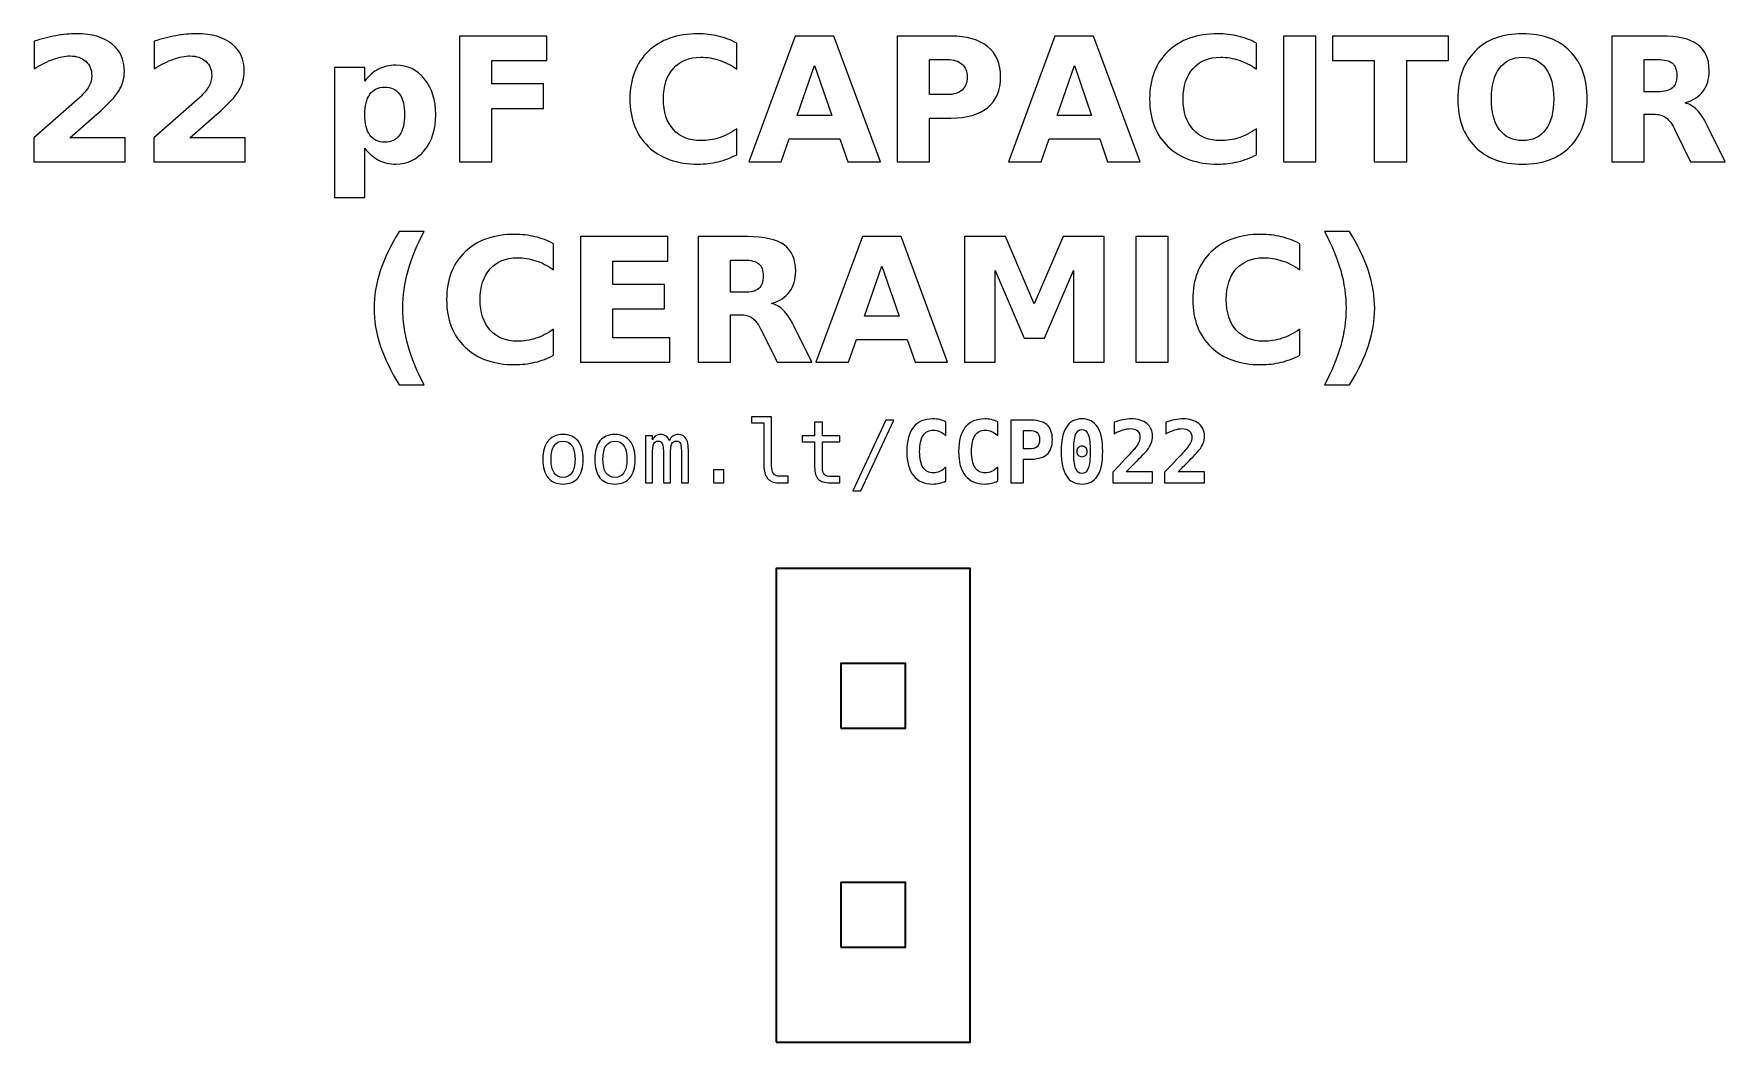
# Model space of a CAD drawing. Header units: centimetres. Extents: x -11.47 to -9.51, y -15.12 to -13.95.
import ezdxf

# ---------------------------------------------------------------- set-up
doc = ezdxf.new("R2010")
doc.units = ezdxf.units.CM
doc.header["$MEASUREMENT"] = 0
doc.layers.add('Layer 1', color=7, linetype='Continuous')

msp = doc.modelspace()

# ---------------------------------------------------------------- linework, layer by layer
at = {"layer": 'Layer 1', "color": 7, "lineweight": 35}
msp.add_lwpolyline([(-10.6125, -15.125), (-10.3875, -15.125), (-10.3875, -14.575), (-10.6125, -14.575), (-10.6125, -15.125)], close=True, dxfattribs=at)
at = {"layer": 'Layer 1', "color": 250, "lineweight": 35}
for points in [[(-10.5375, -14.7605), (-10.4625, -14.7605), (-10.4625, -14.6855), (-10.5375, -14.6855), (-10.5375, -14.7605)], [(-10.5375, -15.0145), (-10.4625, -15.0145), (-10.4625, -14.9395), (-10.5375, -14.9395), (-10.5375, -15.0145)]]:
    msp.add_lwpolyline(points, close=True, dxfattribs=at)
at = {"layer": 'Layer 1', "color": 250}
for points, knots in [([(-11.43189, -14.07522), (-11.43189, -14.07522), (-11.36772, -14.07522), (-11.36772, -14.07522), (-11.36772, -14.07522), (-11.36772, -14.07522), (-11.36772, -14.10285), (-11.36772, -14.10285), (-11.36772, -14.10285), (-11.36772, -14.10285), (-11.47369, -14.10285), (-11.47369, -14.10285), (-11.47369, -14.10285), (-11.47369, -14.10285), (-11.47369, -14.07522), (-11.47369, -14.07522), (-11.47369, -14.07522), (-11.47369, -14.07522), (-11.42045, -14.02825), (-11.42045, -14.02825), (-11.42045, -14.02825), (-11.41569, -14.02395), (-11.41219, -14.01975), (-11.40992, -14.01565), (-11.40992, -14.01565), (-11.40762, -14.01155), (-11.40649, -14.00728), (-11.40649, -14.00285), (-11.40649, -14.00285), (-11.40649, -13.99602), (-11.40879, -13.99052), (-11.41339, -13.98635), (-11.41339, -13.98635), (-11.41795, -13.98218), (-11.42405, -13.98012), (-11.43169, -13.98012), (-11.43169, -13.98012), (-11.43755, -13.98012), (-11.44395, -13.98138), (-11.45092, -13.98388), (-11.45092, -13.98388), (-11.45789, -13.98638), (-11.46535, -13.99012), (-11.47329, -13.99505), (-11.47329, -13.99505), (-11.47329, -13.99505), (-11.47329, -13.96302), (-11.47329, -13.96302), (-11.47329, -13.96302), (-11.46482, -13.96022), (-11.45645, -13.95808), (-11.44819, -13.95662), (-11.44819, -13.95662), (-11.43992, -13.95515), (-11.43182, -13.95442), (-11.42385, -13.95442), (-11.42385, -13.95442), (-11.40642, -13.95442), (-11.39285, -13.95825), (-11.38319, -13.96595), (-11.38319, -13.96595), (-11.37352, -13.97362), (-11.36869, -13.98432), (-11.36869, -13.99808), (-11.36869, -13.99808), (-11.36869, -14.00602), (-11.37075, -14.01342), (-11.37485, -14.02028), (-11.37485, -14.02028), (-11.37895, -14.02715), (-11.38759, -14.03635), (-11.40072, -14.04788), (-11.40072, -14.04788), (-11.40072, -14.04788), (-11.43189, -14.07522), (-11.43189, -14.07522)], [0, 0, 0, 0, 0.0526316, 0.0526316, 0.0526316, 0.0526316, 0.1052632, 0.1052632, 0.1052632, 0.1052632, 0.1578947, 0.1578947, 0.1578947, 0.1578947, 0.2105263, 0.2105263, 0.2105263, 0.2105263, 0.2631579, 0.2631579, 0.2631579, 0.2631579, 0.3157895, 0.3157895, 0.3157895, 0.3157895, 0.3684211, 0.3684211, 0.3684211, 0.3684211, 0.4210526, 0.4210526, 0.4210526, 0.4210526, 0.4736842, 0.4736842, 0.4736842, 0.4736842, 0.5263158, 0.5263158, 0.5263158, 0.5263158, 0.5789474, 0.5789474, 0.5789474, 0.5789474, 0.6315789, 0.6315789, 0.6315789, 0.6315789, 0.6842105, 0.6842105, 0.6842105, 0.6842105, 0.7368421, 0.7368421, 0.7368421, 0.7368421, 0.7894737, 0.7894737, 0.7894737, 0.7894737, 0.8421053, 0.8421053, 0.8421053, 0.8421053, 0.8947368, 0.8947368, 0.8947368, 0.8947368, 0.9473684, 0.9473684, 0.9473684, 0.9473684, 1, 1, 1, 1]), ([(-11.29272, -14.07522), (-11.29272, -14.07522), (-11.22855, -14.07522), (-11.22855, -14.07522), (-11.22855, -14.07522), (-11.22855, -14.07522), (-11.22855, -14.10285), (-11.22855, -14.10285), (-11.22855, -14.10285), (-11.22855, -14.10285), (-11.33452, -14.10285), (-11.33452, -14.10285), (-11.33452, -14.10285), (-11.33452, -14.10285), (-11.33452, -14.07522), (-11.33452, -14.07522), (-11.33452, -14.07522), (-11.33452, -14.07522), (-11.28128, -14.02825), (-11.28128, -14.02825), (-11.28128, -14.02825), (-11.27652, -14.02395), (-11.27302, -14.01975), (-11.27075, -14.01565), (-11.27075, -14.01565), (-11.26845, -14.01155), (-11.26732, -14.00728), (-11.26732, -14.00285), (-11.26732, -14.00285), (-11.26732, -13.99602), (-11.26962, -13.99052), (-11.27422, -13.98635), (-11.27422, -13.98635), (-11.27878, -13.98218), (-11.28488, -13.98012), (-11.29252, -13.98012), (-11.29252, -13.98012), (-11.29838, -13.98012), (-11.30478, -13.98138), (-11.31175, -13.98388), (-11.31175, -13.98388), (-11.31872, -13.98638), (-11.32618, -13.99012), (-11.33412, -13.99505), (-11.33412, -13.99505), (-11.33412, -13.99505), (-11.33412, -13.96302), (-11.33412, -13.96302), (-11.33412, -13.96302), (-11.32565, -13.96022), (-11.31728, -13.95808), (-11.30902, -13.95662), (-11.30902, -13.95662), (-11.30075, -13.95515), (-11.29265, -13.95442), (-11.28468, -13.95442), (-11.28468, -13.95442), (-11.26725, -13.95442), (-11.25368, -13.95825), (-11.24402, -13.96595), (-11.24402, -13.96595), (-11.23435, -13.97362), (-11.22952, -13.98432), (-11.22952, -13.99808), (-11.22952, -13.99808), (-11.22952, -14.00602), (-11.23158, -14.01342), (-11.23568, -14.02028), (-11.23568, -14.02028), (-11.23978, -14.02715), (-11.24842, -14.03635), (-11.26155, -14.04788), (-11.26155, -14.04788), (-11.26155, -14.04788), (-11.29272, -14.07522), (-11.29272, -14.07522)], [0, 0, 0, 0, 0.0526316, 0.0526316, 0.0526316, 0.0526316, 0.1052632, 0.1052632, 0.1052632, 0.1052632, 0.1578947, 0.1578947, 0.1578947, 0.1578947, 0.2105263, 0.2105263, 0.2105263, 0.2105263, 0.2631579, 0.2631579, 0.2631579, 0.2631579, 0.3157895, 0.3157895, 0.3157895, 0.3157895, 0.3684211, 0.3684211, 0.3684211, 0.3684211, 0.4210526, 0.4210526, 0.4210526, 0.4210526, 0.4736842, 0.4736842, 0.4736842, 0.4736842, 0.5263158, 0.5263158, 0.5263158, 0.5263158, 0.5789474, 0.5789474, 0.5789474, 0.5789474, 0.6315789, 0.6315789, 0.6315789, 0.6315789, 0.6842105, 0.6842105, 0.6842105, 0.6842105, 0.7368421, 0.7368421, 0.7368421, 0.7368421, 0.7894737, 0.7894737, 0.7894737, 0.7894737, 0.8421053, 0.8421053, 0.8421053, 0.8421053, 0.8947368, 0.8947368, 0.8947368, 0.8947368, 0.9473684, 0.9473684, 0.9473684, 0.9473684, 1, 1, 1, 1]), ([(-10.98001, -13.95705), (-10.98001, -13.95705), (-10.87855, -13.95705), (-10.87855, -13.95705), (-10.87855, -13.95705), (-10.87855, -13.95705), (-10.87855, -13.98548), (-10.87855, -13.98548), (-10.87855, -13.98548), (-10.87855, -13.98548), (-10.94241, -13.98548), (-10.94241, -13.98548), (-10.94241, -13.98548), (-10.94241, -13.98548), (-10.94241, -14.01262), (-10.94241, -14.01262), (-10.94241, -14.01262), (-10.94241, -14.01262), (-10.88235, -14.01262), (-10.88235, -14.01262), (-10.88235, -14.01262), (-10.88235, -14.01262), (-10.88235, -14.04105), (-10.88235, -14.04105), (-10.88235, -14.04105), (-10.88235, -14.04105), (-10.94241, -14.04105), (-10.94241, -14.04105), (-10.94241, -14.04105), (-10.94241, -14.04105), (-10.94241, -14.10285), (-10.94241, -14.10285), (-10.94241, -14.10285), (-10.94241, -14.10285), (-10.98001, -14.10285), (-10.98001, -14.10285), (-10.98001, -14.10285), (-10.98001, -14.10285), (-10.98001, -13.95705), (-10.98001, -13.95705)], [0, 0, 0, 0, 0.1, 0.1, 0.1, 0.1, 0.2, 0.2, 0.2, 0.2, 0.3, 0.3, 0.3, 0.3, 0.4, 0.4, 0.4, 0.4, 0.5, 0.5, 0.5, 0.5, 0.6, 0.6, 0.6, 0.6, 0.7, 0.7, 0.7, 0.7, 0.8, 0.8, 0.8, 0.8, 0.9, 0.9, 0.9, 0.9, 1, 1, 1, 1]), ([(-10.65812, -14.09485), (-10.66502, -14.09842), (-10.67222, -14.10112), (-10.67972, -14.10295), (-10.67972, -14.10295), (-10.68719, -14.10478), (-10.69502, -14.10568), (-10.70315, -14.10568), (-10.70315, -14.10568), (-10.72742, -14.10568), (-10.74665, -14.09888), (-10.76085, -14.08532), (-10.76085, -14.08532), (-10.77505, -14.07175), (-10.78215, -14.05335), (-10.78215, -14.03008), (-10.78215, -14.03008), (-10.78215, -14.00678), (-10.77505, -13.98835), (-10.76085, -13.97478), (-10.76085, -13.97478), (-10.74665, -13.96122), (-10.72742, -13.95442), (-10.70315, -13.95442), (-10.70315, -13.95442), (-10.69502, -13.95442), (-10.68719, -13.95532), (-10.67972, -13.95715), (-10.67972, -13.95715), (-10.67222, -13.95898), (-10.66502, -13.96168), (-10.65812, -13.96525), (-10.65812, -13.96525), (-10.65812, -13.96525), (-10.65812, -13.99542), (-10.65812, -13.99542), (-10.65812, -13.99542), (-10.66509, -13.99065), (-10.67195, -13.98718), (-10.67872, -13.98498), (-10.67872, -13.98498), (-10.68549, -13.98275), (-10.69262, -13.98165), (-10.70012, -13.98165), (-10.70012, -13.98165), (-10.71352, -13.98165), (-10.72409, -13.98595), (-10.73175, -13.99455), (-10.73175, -13.99455), (-10.73945, -14.00315), (-10.74329, -14.01498), (-10.74329, -14.03008), (-10.74329, -14.03008), (-10.74329, -14.04515), (-10.73945, -14.05695), (-10.73175, -14.06555), (-10.73175, -14.06555), (-10.72409, -14.07415), (-10.71352, -14.07845), (-10.70012, -14.07845), (-10.70012, -14.07845), (-10.69262, -14.07845), (-10.68549, -14.07735), (-10.67872, -14.07512), (-10.67872, -14.07512), (-10.67195, -14.07292), (-10.66509, -14.06945), (-10.65812, -14.06468), (-10.65812, -14.06468), (-10.65812, -14.06468), (-10.65812, -14.09485), (-10.65812, -14.09485)], [0, 0, 0, 0, 0.0555556, 0.0555556, 0.0555556, 0.0555556, 0.1111111, 0.1111111, 0.1111111, 0.1111111, 0.1666667, 0.1666667, 0.1666667, 0.1666667, 0.2222222, 0.2222222, 0.2222222, 0.2222222, 0.2777778, 0.2777778, 0.2777778, 0.2777778, 0.3333333, 0.3333333, 0.3333333, 0.3333333, 0.3888889, 0.3888889, 0.3888889, 0.3888889, 0.4444444, 0.4444444, 0.4444444, 0.4444444, 0.5, 0.5, 0.5, 0.5, 0.5555556, 0.5555556, 0.5555556, 0.5555556, 0.6111111, 0.6111111, 0.6111111, 0.6111111, 0.6666667, 0.6666667, 0.6666667, 0.6666667, 0.7222222, 0.7222222, 0.7222222, 0.7222222, 0.7777778, 0.7777778, 0.7777778, 0.7777778, 0.8333333, 0.8333333, 0.8333333, 0.8333333, 0.8888889, 0.8888889, 0.8888889, 0.8888889, 0.9444444, 0.9444444, 0.9444444, 0.9444444, 1, 1, 1, 1]), ([(-10.53852, -14.07632), (-10.53852, -14.07632), (-10.59732, -14.07632), (-10.59732, -14.07632), (-10.59732, -14.07632), (-10.59732, -14.07632), (-10.60658, -14.10285), (-10.60658, -14.10285), (-10.60658, -14.10285), (-10.60658, -14.10285), (-10.64438, -14.10285), (-10.64438, -14.10285), (-10.64438, -14.10285), (-10.64438, -14.10285), (-10.59038, -13.95705), (-10.59038, -13.95705), (-10.59038, -13.95705), (-10.59038, -13.95705), (-10.54555, -13.95705), (-10.54555, -13.95705), (-10.54555, -13.95705), (-10.54555, -13.95705), (-10.49155, -14.10285), (-10.49155, -14.10285), (-10.49155, -14.10285), (-10.49155, -14.10285), (-10.52935, -14.10285), (-10.52935, -14.10285), (-10.52935, -14.10285), (-10.52935, -14.10285), (-10.53852, -14.07632), (-10.53852, -14.07632)], [0, 0, 0, 0, 0.125, 0.125, 0.125, 0.125, 0.25, 0.25, 0.25, 0.25, 0.375, 0.375, 0.375, 0.375, 0.5, 0.5, 0.5, 0.5, 0.625, 0.625, 0.625, 0.625, 0.75, 0.75, 0.75, 0.75, 0.875, 0.875, 0.875, 0.875, 1, 1, 1, 1]), ([(-10.47218, -13.95705), (-10.47218, -13.95705), (-10.40978, -13.95705), (-10.40978, -13.95705), (-10.40978, -13.95705), (-10.39122, -13.95705), (-10.37698, -13.96118), (-10.36705, -13.96942), (-10.36705, -13.96942), (-10.35712, -13.97765), (-10.35215, -13.98938), (-10.35215, -14.00462), (-10.35215, -14.00462), (-10.35215, -14.01988), (-10.35712, -14.03165), (-10.36705, -14.03988), (-10.36705, -14.03988), (-10.37698, -14.04812), (-10.39122, -14.05225), (-10.40978, -14.05225), (-10.40978, -14.05225), (-10.40978, -14.05225), (-10.43458, -14.05225), (-10.43458, -14.05225), (-10.43458, -14.05225), (-10.43458, -14.05225), (-10.43458, -14.10285), (-10.43458, -14.10285), (-10.43458, -14.10285), (-10.43458, -14.10285), (-10.47218, -14.10285), (-10.47218, -14.10285), (-10.47218, -14.10285), (-10.47218, -14.10285), (-10.47218, -13.95705), (-10.47218, -13.95705)], [0, 0, 0, 0, 0.1111111, 0.1111111, 0.1111111, 0.1111111, 0.2222222, 0.2222222, 0.2222222, 0.2222222, 0.3333333, 0.3333333, 0.3333333, 0.3333333, 0.4444444, 0.4444444, 0.4444444, 0.4444444, 0.5555556, 0.5555556, 0.5555556, 0.5555556, 0.6666667, 0.6666667, 0.6666667, 0.6666667, 0.7777778, 0.7777778, 0.7777778, 0.7777778, 0.8888889, 0.8888889, 0.8888889, 0.8888889, 1, 1, 1, 1]), ([(-10.23715, -14.07632), (-10.23715, -14.07632), (-10.29595, -14.07632), (-10.29595, -14.07632), (-10.29595, -14.07632), (-10.29595, -14.07632), (-10.30521, -14.10285), (-10.30521, -14.10285), (-10.30521, -14.10285), (-10.30521, -14.10285), (-10.34301, -14.10285), (-10.34301, -14.10285), (-10.34301, -14.10285), (-10.34301, -14.10285), (-10.28901, -13.95705), (-10.28901, -13.95705), (-10.28901, -13.95705), (-10.28901, -13.95705), (-10.24418, -13.95705), (-10.24418, -13.95705), (-10.24418, -13.95705), (-10.24418, -13.95705), (-10.19018, -14.10285), (-10.19018, -14.10285), (-10.19018, -14.10285), (-10.19018, -14.10285), (-10.22798, -14.10285), (-10.22798, -14.10285), (-10.22798, -14.10285), (-10.22798, -14.10285), (-10.23715, -14.07632), (-10.23715, -14.07632)], [0, 0, 0, 0, 0.125, 0.125, 0.125, 0.125, 0.25, 0.25, 0.25, 0.25, 0.375, 0.375, 0.375, 0.375, 0.5, 0.5, 0.5, 0.5, 0.625, 0.625, 0.625, 0.625, 0.75, 0.75, 0.75, 0.75, 0.875, 0.875, 0.875, 0.875, 1, 1, 1, 1]), ([(-10.05518, -14.09485), (-10.06208, -14.09842), (-10.06928, -14.10112), (-10.07678, -14.10295), (-10.07678, -14.10295), (-10.08425, -14.10478), (-10.09208, -14.10568), (-10.10021, -14.10568), (-10.10021, -14.10568), (-10.12448, -14.10568), (-10.14371, -14.09888), (-10.15791, -14.08532), (-10.15791, -14.08532), (-10.17211, -14.07175), (-10.17921, -14.05335), (-10.17921, -14.03008), (-10.17921, -14.03008), (-10.17921, -14.00678), (-10.17211, -13.98835), (-10.15791, -13.97478), (-10.15791, -13.97478), (-10.14371, -13.96122), (-10.12448, -13.95442), (-10.10021, -13.95442), (-10.10021, -13.95442), (-10.09208, -13.95442), (-10.08425, -13.95532), (-10.07678, -13.95715), (-10.07678, -13.95715), (-10.06928, -13.95898), (-10.06208, -13.96168), (-10.05518, -13.96525), (-10.05518, -13.96525), (-10.05518, -13.96525), (-10.05518, -13.99542), (-10.05518, -13.99542), (-10.05518, -13.99542), (-10.06215, -13.99065), (-10.06901, -13.98718), (-10.07578, -13.98498), (-10.07578, -13.98498), (-10.08255, -13.98275), (-10.08968, -13.98165), (-10.09718, -13.98165), (-10.09718, -13.98165), (-10.11058, -13.98165), (-10.12115, -13.98595), (-10.12881, -13.99455), (-10.12881, -13.99455), (-10.13651, -14.00315), (-10.14035, -14.01498), (-10.14035, -14.03008), (-10.14035, -14.03008), (-10.14035, -14.04515), (-10.13651, -14.05695), (-10.12881, -14.06555), (-10.12881, -14.06555), (-10.12115, -14.07415), (-10.11058, -14.07845), (-10.09718, -14.07845), (-10.09718, -14.07845), (-10.08968, -14.07845), (-10.08255, -14.07735), (-10.07578, -14.07512), (-10.07578, -14.07512), (-10.06901, -14.07292), (-10.06215, -14.06945), (-10.05518, -14.06468), (-10.05518, -14.06468), (-10.05518, -14.06468), (-10.05518, -14.09485), (-10.05518, -14.09485)], [0, 0, 0, 0, 0.0555556, 0.0555556, 0.0555556, 0.0555556, 0.1111111, 0.1111111, 0.1111111, 0.1111111, 0.1666667, 0.1666667, 0.1666667, 0.1666667, 0.2222222, 0.2222222, 0.2222222, 0.2222222, 0.2777778, 0.2777778, 0.2777778, 0.2777778, 0.3333333, 0.3333333, 0.3333333, 0.3333333, 0.3888889, 0.3888889, 0.3888889, 0.3888889, 0.4444444, 0.4444444, 0.4444444, 0.4444444, 0.5, 0.5, 0.5, 0.5, 0.5555556, 0.5555556, 0.5555556, 0.5555556, 0.6111111, 0.6111111, 0.6111111, 0.6111111, 0.6666667, 0.6666667, 0.6666667, 0.6666667, 0.7222222, 0.7222222, 0.7222222, 0.7222222, 0.7777778, 0.7777778, 0.7777778, 0.7777778, 0.8333333, 0.8333333, 0.8333333, 0.8333333, 0.8888889, 0.8888889, 0.8888889, 0.8888889, 0.9444444, 0.9444444, 0.9444444, 0.9444444, 1, 1, 1, 1]), ([(-10.02404, -13.95705), (-10.02404, -13.95705), (-9.98644, -13.95705), (-9.98644, -13.95705), (-9.98644, -13.95705), (-9.98644, -13.95705), (-9.98644, -14.10285), (-9.98644, -14.10285), (-9.98644, -14.10285), (-9.98644, -14.10285), (-10.02404, -14.10285), (-10.02404, -14.10285), (-10.02404, -14.10285), (-10.02404, -14.10285), (-10.02404, -13.95705), (-10.02404, -13.95705)], [0, 0, 0, 0, 0.25, 0.25, 0.25, 0.25, 0.5, 0.5, 0.5, 0.5, 0.75, 0.75, 0.75, 0.75, 1, 1, 1, 1]), ([(-9.96704, -13.95705), (-9.96704, -13.95705), (-9.83268, -13.95705), (-9.83268, -13.95705), (-9.83268, -13.95705), (-9.83268, -13.95705), (-9.83268, -13.98548), (-9.83268, -13.98548), (-9.83268, -13.98548), (-9.83268, -13.98548), (-9.88101, -13.98548), (-9.88101, -13.98548), (-9.88101, -13.98548), (-9.88101, -13.98548), (-9.88101, -14.10285), (-9.88101, -14.10285), (-9.88101, -14.10285), (-9.88101, -14.10285), (-9.91861, -14.10285), (-9.91861, -14.10285), (-9.91861, -14.10285), (-9.91861, -14.10285), (-9.91861, -13.98548), (-9.91861, -13.98548), (-9.91861, -13.98548), (-9.91861, -13.98548), (-9.96704, -13.98548), (-9.96704, -13.98548), (-9.96704, -13.98548), (-9.96704, -13.98548), (-9.96704, -13.95705), (-9.96704, -13.95705)], [0, 0, 0, 0, 0.125, 0.125, 0.125, 0.125, 0.25, 0.25, 0.25, 0.25, 0.375, 0.375, 0.375, 0.375, 0.5, 0.5, 0.5, 0.5, 0.625, 0.625, 0.625, 0.625, 0.75, 0.75, 0.75, 0.75, 0.875, 0.875, 0.875, 0.875, 1, 1, 1, 1]), ([(-9.74661, -13.95442), (-9.72318, -13.95442), (-9.70481, -13.96112), (-9.69155, -13.97455), (-9.69155, -13.97455), (-9.67825, -13.98795), (-9.67161, -14.00645), (-9.67161, -14.03008), (-9.67161, -14.03008), (-9.67161, -14.05365), (-9.67825, -14.07215), (-9.69155, -14.08555), (-9.69155, -14.08555), (-9.70481, -14.09898), (-9.72318, -14.10568), (-9.74661, -14.10568), (-9.74661, -14.10568), (-9.76998, -14.10568), (-9.78831, -14.09898), (-9.80165, -14.08555), (-9.80165, -14.08555), (-9.81495, -14.07215), (-9.82161, -14.05365), (-9.82161, -14.03008), (-9.82161, -14.03008), (-9.82161, -14.00645), (-9.81495, -13.98795), (-9.80165, -13.97455), (-9.80165, -13.97455), (-9.78831, -13.96112), (-9.76998, -13.95442), (-9.74661, -13.95442)], [0, 0, 0, 0, 0.125, 0.125, 0.125, 0.125, 0.25, 0.25, 0.25, 0.25, 0.375, 0.375, 0.375, 0.375, 0.5, 0.5, 0.5, 0.5, 0.625, 0.625, 0.625, 0.625, 0.75, 0.75, 0.75, 0.75, 0.875, 0.875, 0.875, 0.875, 1, 1, 1, 1]), ([(-9.60558, -14.04768), (-9.60558, -14.04768), (-9.60558, -14.10285), (-9.60558, -14.10285), (-9.60558, -14.10285), (-9.60558, -14.10285), (-9.64318, -14.10285), (-9.64318, -14.10285), (-9.64318, -14.10285), (-9.64318, -14.10285), (-9.64318, -13.95705), (-9.64318, -13.95705), (-9.64318, -13.95705), (-9.64318, -13.95705), (-9.58575, -13.95705), (-9.58575, -13.95705), (-9.58575, -13.95705), (-9.56655, -13.95705), (-9.55245, -13.96028), (-9.54352, -13.96672), (-9.54352, -13.96672), (-9.53455, -13.97315), (-9.53008, -13.98335), (-9.53008, -13.99728), (-9.53008, -13.99728), (-9.53008, -14.00692), (-9.53242, -14.01485), (-9.53705, -14.02102), (-9.53705, -14.02102), (-9.54172, -14.02722), (-9.54875, -14.03178), (-9.55812, -14.03468), (-9.55812, -14.03468), (-9.55298, -14.03588), (-9.54835, -14.03852), (-9.54428, -14.04265), (-9.54428, -14.04265), (-9.54022, -14.04678), (-9.53612, -14.05305), (-9.53195, -14.06145), (-9.53195, -14.06145), (-9.53195, -14.06145), (-9.51152, -14.10285), (-9.51152, -14.10285), (-9.51152, -14.10285), (-9.51152, -14.10285), (-9.55158, -14.10285), (-9.55158, -14.10285), (-9.55158, -14.10285), (-9.55158, -14.10285), (-9.56935, -14.06662), (-9.56935, -14.06662), (-9.56935, -14.06662), (-9.57292, -14.05935), (-9.57655, -14.05435), (-9.58025, -14.05168), (-9.58025, -14.05168), (-9.58392, -14.04902), (-9.58882, -14.04768), (-9.59495, -14.04768), (-9.59495, -14.04768), (-9.59495, -14.04768), (-9.60558, -14.04768), (-9.60558, -14.04768)], [0, 0, 0, 0, 0.0625, 0.0625, 0.0625, 0.0625, 0.125, 0.125, 0.125, 0.125, 0.1875, 0.1875, 0.1875, 0.1875, 0.25, 0.25, 0.25, 0.25, 0.3125, 0.3125, 0.3125, 0.3125, 0.375, 0.375, 0.375, 0.375, 0.4375, 0.4375, 0.4375, 0.4375, 0.5, 0.5, 0.5, 0.5, 0.5625, 0.5625, 0.5625, 0.5625, 0.625, 0.625, 0.625, 0.625, 0.6875, 0.6875, 0.6875, 0.6875, 0.75, 0.75, 0.75, 0.75, 0.8125, 0.8125, 0.8125, 0.8125, 0.875, 0.875, 0.875, 0.875, 0.9375, 0.9375, 0.9375, 0.9375, 1, 1, 1, 1]), ([(-10.43458, -13.98428), (-10.43458, -13.98428), (-10.43458, -14.02502), (-10.43458, -14.02502), (-10.43458, -14.02502), (-10.43458, -14.02502), (-10.41378, -14.02502), (-10.41378, -14.02502), (-10.41378, -14.02502), (-10.40648, -14.02502), (-10.40085, -14.02325), (-10.39688, -14.01968), (-10.39688, -14.01968), (-10.39292, -14.01615), (-10.39092, -14.01112), (-10.39092, -14.00462), (-10.39092, -14.00462), (-10.39092, -13.99808), (-10.39292, -13.99308), (-10.39688, -13.98955), (-10.39688, -13.98955), (-10.40085, -13.98605), (-10.40648, -13.98428), (-10.41378, -13.98428), (-10.41378, -13.98428), (-10.41378, -13.98428), (-10.43458, -13.98428), (-10.43458, -13.98428)], [0, 0, 0, 0, 0.1428571, 0.1428571, 0.1428571, 0.1428571, 0.2857143, 0.2857143, 0.2857143, 0.2857143, 0.4285714, 0.4285714, 0.4285714, 0.4285714, 0.5714286, 0.5714286, 0.5714286, 0.5714286, 0.7142857, 0.7142857, 0.7142857, 0.7142857, 0.8571429, 0.8571429, 0.8571429, 0.8571429, 1, 1, 1, 1]), ([(-9.74661, -13.98165), (-9.75808, -13.98165), (-9.76695, -13.98588), (-9.77328, -13.99435), (-9.77328, -13.99435), (-9.77958, -14.00282), (-9.78275, -14.01472), (-9.78275, -14.03008), (-9.78275, -14.03008), (-9.78275, -14.04542), (-9.77958, -14.05728), (-9.77328, -14.06575), (-9.77328, -14.06575), (-9.76695, -14.07422), (-9.75808, -14.07845), (-9.74661, -14.07845), (-9.74661, -14.07845), (-9.73508, -14.07845), (-9.72618, -14.07422), (-9.71985, -14.06575), (-9.71985, -14.06575), (-9.71355, -14.05728), (-9.71038, -14.04542), (-9.71038, -14.03008), (-9.71038, -14.03008), (-9.71038, -14.01472), (-9.71355, -14.00282), (-9.71985, -13.99435), (-9.71985, -13.99435), (-9.72618, -13.98588), (-9.73508, -13.98165), (-9.74661, -13.98165)], [0, 0, 0, 0, 0.125, 0.125, 0.125, 0.125, 0.25, 0.25, 0.25, 0.25, 0.375, 0.375, 0.375, 0.375, 0.5, 0.5, 0.5, 0.5, 0.625, 0.625, 0.625, 0.625, 0.75, 0.75, 0.75, 0.75, 0.875, 0.875, 0.875, 0.875, 1, 1, 1, 1]), ([(-9.58975, -14.02172), (-9.58188, -14.02172), (-9.57622, -14.02025), (-9.57282, -14.01732), (-9.57282, -14.01732), (-9.56938, -14.01438), (-9.56768, -14.00955), (-9.56768, -14.00285), (-9.56768, -14.00285), (-9.56768, -13.99622), (-9.56938, -13.99145), (-9.57282, -13.98858), (-9.57282, -13.98858), (-9.57622, -13.98572), (-9.58188, -13.98428), (-9.58975, -13.98428), (-9.58975, -13.98428), (-9.58975, -13.98428), (-9.60558, -13.98428), (-9.60558, -13.98428), (-9.60558, -13.98428), (-9.60558, -13.98428), (-9.60558, -14.02172), (-9.60558, -14.02172), (-9.60558, -14.02172), (-9.60558, -14.02172), (-9.58975, -14.02172), (-9.58975, -14.02172)], [0, 0, 0, 0, 0.1428571, 0.1428571, 0.1428571, 0.1428571, 0.2857143, 0.2857143, 0.2857143, 0.2857143, 0.4285714, 0.4285714, 0.4285714, 0.4285714, 0.5714286, 0.5714286, 0.5714286, 0.5714286, 0.7142857, 0.7142857, 0.7142857, 0.7142857, 0.8571429, 0.8571429, 0.8571429, 0.8571429, 1, 1, 1, 1]), ([(-11.08978, -14.08702), (-11.08978, -14.08702), (-11.08978, -14.14445), (-11.08978, -14.14445), (-11.08978, -14.14445), (-11.08978, -14.14445), (-11.12475, -14.14445), (-11.12475, -14.14445), (-11.12475, -14.14445), (-11.12475, -14.14445), (-11.12475, -13.99348), (-11.12475, -13.99348), (-11.12475, -13.99348), (-11.12475, -13.99348), (-11.08978, -13.99348), (-11.08978, -13.99348), (-11.08978, -13.99348), (-11.08978, -13.99348), (-11.08978, -14.00952), (-11.08978, -14.00952), (-11.08978, -14.00952), (-11.08498, -14.00312), (-11.07962, -13.99842), (-11.07378, -13.99538), (-11.07378, -13.99538), (-11.06792, -13.99235), (-11.06118, -13.99085), (-11.05355, -13.99085), (-11.05355, -13.99085), (-11.04008, -13.99085), (-11.02902, -13.99622), (-11.02038, -14.00692), (-11.02038, -14.00692), (-11.01172, -14.01762), (-11.00738, -14.03142), (-11.00738, -14.04825), (-11.00738, -14.04825), (-11.00738, -14.06512), (-11.01172, -14.07892), (-11.02038, -14.08962), (-11.02038, -14.08962), (-11.02902, -14.10032), (-11.04008, -14.10568), (-11.05355, -14.10568), (-11.05355, -14.10568), (-11.06118, -14.10568), (-11.06792, -14.10418), (-11.07378, -14.10115), (-11.07378, -14.10115), (-11.07962, -14.09812), (-11.08498, -14.09342), (-11.08978, -14.08702)], [0, 0, 0, 0, 0.0769231, 0.0769231, 0.0769231, 0.0769231, 0.1538462, 0.1538462, 0.1538462, 0.1538462, 0.2307692, 0.2307692, 0.2307692, 0.2307692, 0.3076923, 0.3076923, 0.3076923, 0.3076923, 0.3846154, 0.3846154, 0.3846154, 0.3846154, 0.4615385, 0.4615385, 0.4615385, 0.4615385, 0.5384615, 0.5384615, 0.5384615, 0.5384615, 0.6153846, 0.6153846, 0.6153846, 0.6153846, 0.6923077, 0.6923077, 0.6923077, 0.6923077, 0.7692308, 0.7692308, 0.7692308, 0.7692308, 0.8461538, 0.8461538, 0.8461538, 0.8461538, 0.9230769, 0.9230769, 0.9230769, 0.9230769, 1, 1, 1, 1]), ([(-10.58795, -14.04925), (-10.58795, -14.04925), (-10.54798, -14.04925), (-10.54798, -14.04925), (-10.54798, -14.04925), (-10.54798, -14.04925), (-10.56792, -13.99125), (-10.56792, -13.99125), (-10.56792, -13.99125), (-10.56792, -13.99125), (-10.58795, -14.04925), (-10.58795, -14.04925)], [0, 0, 0, 0, 0.3333333, 0.3333333, 0.3333333, 0.3333333, 0.6666667, 0.6666667, 0.6666667, 0.6666667, 1, 1, 1, 1]), ([(-10.28658, -14.04925), (-10.28658, -14.04925), (-10.24661, -14.04925), (-10.24661, -14.04925), (-10.24661, -14.04925), (-10.24661, -14.04925), (-10.26655, -13.99125), (-10.26655, -13.99125), (-10.26655, -13.99125), (-10.26655, -13.99125), (-10.28658, -14.04925), (-10.28658, -14.04925)], [0, 0, 0, 0, 0.3333333, 0.3333333, 0.3333333, 0.3333333, 0.6666667, 0.6666667, 0.6666667, 0.6666667, 1, 1, 1, 1]), ([(-11.06655, -14.01625), (-11.07405, -14.01625), (-11.07978, -14.01898), (-11.08378, -14.02448), (-11.08378, -14.02448), (-11.08778, -14.02998), (-11.08978, -14.03792), (-11.08978, -14.04825), (-11.08978, -14.04825), (-11.08978, -14.05862), (-11.08778, -14.06655), (-11.08378, -14.07205), (-11.08378, -14.07205), (-11.07978, -14.07755), (-11.07405, -14.08028), (-11.06655, -14.08028), (-11.06655, -14.08028), (-11.05908, -14.08028), (-11.05335, -14.07755), (-11.04942, -14.07208), (-11.04942, -14.07208), (-11.04548, -14.06662), (-11.04352, -14.05868), (-11.04352, -14.04825), (-11.04352, -14.04825), (-11.04352, -14.03785), (-11.04548, -14.02992), (-11.04942, -14.02445), (-11.04942, -14.02445), (-11.05335, -14.01898), (-11.05908, -14.01625), (-11.06655, -14.01625)], [0, 0, 0, 0, 0.125, 0.125, 0.125, 0.125, 0.25, 0.25, 0.25, 0.25, 0.375, 0.375, 0.375, 0.375, 0.5, 0.5, 0.5, 0.5, 0.625, 0.625, 0.625, 0.625, 0.75, 0.75, 0.75, 0.75, 0.875, 0.875, 0.875, 0.875, 1, 1, 1, 1]), ([(-11.02073, -14.36202), (-11.02073, -14.36202), (-11.04973, -14.36202), (-11.04973, -14.36202), (-11.04973, -14.36202), (-11.0597, -14.34595), (-11.06706, -14.33065), (-11.0718, -14.31615), (-11.0718, -14.31615), (-11.07656, -14.30168), (-11.07893, -14.28732), (-11.07893, -14.27305), (-11.07893, -14.27305), (-11.07893, -14.25878), (-11.07653, -14.24435), (-11.07176, -14.22975), (-11.07176, -14.22975), (-11.06696, -14.21512), (-11.05963, -14.19985), (-11.04973, -14.18388), (-11.04973, -14.18388), (-11.04973, -14.18388), (-11.02073, -14.18388), (-11.02073, -14.18388), (-11.02073, -14.18388), (-11.02906, -14.19932), (-11.0353, -14.21442), (-11.03946, -14.22915), (-11.03946, -14.22915), (-11.04363, -14.24388), (-11.04573, -14.25845), (-11.04573, -14.27285), (-11.04573, -14.27285), (-11.04573, -14.28725), (-11.04366, -14.30182), (-11.03953, -14.31662), (-11.03953, -14.31662), (-11.0354, -14.33138), (-11.02913, -14.34652), (-11.02073, -14.36202)], [0, 0, 0, 0, 0.1, 0.1, 0.1, 0.1, 0.2, 0.2, 0.2, 0.2, 0.3, 0.3, 0.3, 0.3, 0.4, 0.4, 0.4, 0.4, 0.5, 0.5, 0.5, 0.5, 0.6, 0.6, 0.6, 0.6, 0.7, 0.7, 0.7, 0.7, 0.8, 0.8, 0.8, 0.8, 0.9, 0.9, 0.9, 0.9, 1, 1, 1, 1]), ([(-9.97633, -14.36202), (-9.968, -14.34652), (-9.96173, -14.33138), (-9.95756, -14.31662), (-9.95756, -14.31662), (-9.9534, -14.30182), (-9.95133, -14.28725), (-9.95133, -14.27285), (-9.95133, -14.27285), (-9.95133, -14.25845), (-9.9534, -14.24388), (-9.95756, -14.22915), (-9.95756, -14.22915), (-9.96173, -14.21442), (-9.968, -14.19932), (-9.97633, -14.18388), (-9.97633, -14.18388), (-9.97633, -14.18388), (-9.94733, -14.18388), (-9.94733, -14.18388), (-9.94733, -14.18388), (-9.93743, -14.19985), (-9.9301, -14.21512), (-9.9253, -14.22975), (-9.9253, -14.22975), (-9.92053, -14.24435), (-9.91813, -14.25878), (-9.91813, -14.27305), (-9.91813, -14.27305), (-9.91813, -14.28732), (-9.9205, -14.30168), (-9.92526, -14.31615), (-9.92526, -14.31615), (-9.93, -14.33065), (-9.93736, -14.34595), (-9.94733, -14.36202), (-9.94733, -14.36202), (-9.94733, -14.36202), (-9.97633, -14.36202), (-9.97633, -14.36202)], [0, 0, 0, 0, 0.1, 0.1, 0.1, 0.1, 0.2, 0.2, 0.2, 0.2, 0.3, 0.3, 0.3, 0.3, 0.4, 0.4, 0.4, 0.4, 0.5, 0.5, 0.5, 0.5, 0.6, 0.6, 0.6, 0.6, 0.7, 0.7, 0.7, 0.7, 0.8, 0.8, 0.8, 0.8, 0.9, 0.9, 0.9, 0.9, 1, 1, 1, 1]), ([(-10.87073, -14.32765), (-10.87763, -14.33122), (-10.88483, -14.33392), (-10.89233, -14.33575), (-10.89233, -14.33575), (-10.8998, -14.33758), (-10.90763, -14.33848), (-10.91576, -14.33848), (-10.91576, -14.33848), (-10.94003, -14.33848), (-10.95926, -14.33168), (-10.97346, -14.31812), (-10.97346, -14.31812), (-10.98766, -14.30455), (-10.99476, -14.28615), (-10.99476, -14.26288), (-10.99476, -14.26288), (-10.99476, -14.23958), (-10.98766, -14.22115), (-10.97346, -14.20758), (-10.97346, -14.20758), (-10.95926, -14.19402), (-10.94003, -14.18722), (-10.91576, -14.18722), (-10.91576, -14.18722), (-10.90763, -14.18722), (-10.8998, -14.18812), (-10.89233, -14.18995), (-10.89233, -14.18995), (-10.88483, -14.19178), (-10.87763, -14.19448), (-10.87073, -14.19805), (-10.87073, -14.19805), (-10.87073, -14.19805), (-10.87073, -14.22822), (-10.87073, -14.22822), (-10.87073, -14.22822), (-10.8777, -14.22345), (-10.88456, -14.21998), (-10.89133, -14.21778), (-10.89133, -14.21778), (-10.8981, -14.21555), (-10.90523, -14.21445), (-10.91273, -14.21445), (-10.91273, -14.21445), (-10.92613, -14.21445), (-10.9367, -14.21875), (-10.94436, -14.22735), (-10.94436, -14.22735), (-10.95206, -14.23595), (-10.9559, -14.24778), (-10.9559, -14.26288), (-10.9559, -14.26288), (-10.9559, -14.27795), (-10.95206, -14.28975), (-10.94436, -14.29835), (-10.94436, -14.29835), (-10.9367, -14.30695), (-10.92613, -14.31125), (-10.91273, -14.31125), (-10.91273, -14.31125), (-10.90523, -14.31125), (-10.8981, -14.31015), (-10.89133, -14.30792), (-10.89133, -14.30792), (-10.88456, -14.30572), (-10.8777, -14.30225), (-10.87073, -14.29748), (-10.87073, -14.29748), (-10.87073, -14.29748), (-10.87073, -14.32765), (-10.87073, -14.32765)], [0, 0, 0, 0, 0.0555556, 0.0555556, 0.0555556, 0.0555556, 0.1111111, 0.1111111, 0.1111111, 0.1111111, 0.1666667, 0.1666667, 0.1666667, 0.1666667, 0.2222222, 0.2222222, 0.2222222, 0.2222222, 0.2777778, 0.2777778, 0.2777778, 0.2777778, 0.3333333, 0.3333333, 0.3333333, 0.3333333, 0.3888889, 0.3888889, 0.3888889, 0.3888889, 0.4444444, 0.4444444, 0.4444444, 0.4444444, 0.5, 0.5, 0.5, 0.5, 0.5555556, 0.5555556, 0.5555556, 0.5555556, 0.6111111, 0.6111111, 0.6111111, 0.6111111, 0.6666667, 0.6666667, 0.6666667, 0.6666667, 0.7222222, 0.7222222, 0.7222222, 0.7222222, 0.7777778, 0.7777778, 0.7777778, 0.7777778, 0.8333333, 0.8333333, 0.8333333, 0.8333333, 0.8888889, 0.8888889, 0.8888889, 0.8888889, 0.9444444, 0.9444444, 0.9444444, 0.9444444, 1, 1, 1, 1]), ([(-10.83959, -14.18985), (-10.83959, -14.18985), (-10.73813, -14.18985), (-10.73813, -14.18985), (-10.73813, -14.18985), (-10.73813, -14.18985), (-10.73813, -14.21828), (-10.73813, -14.21828), (-10.73813, -14.21828), (-10.73813, -14.21828), (-10.80199, -14.21828), (-10.80199, -14.21828), (-10.80199, -14.21828), (-10.80199, -14.21828), (-10.80199, -14.24542), (-10.80199, -14.24542), (-10.80199, -14.24542), (-10.80199, -14.24542), (-10.74196, -14.24542), (-10.74196, -14.24542), (-10.74196, -14.24542), (-10.74196, -14.24542), (-10.74196, -14.27385), (-10.74196, -14.27385), (-10.74196, -14.27385), (-10.74196, -14.27385), (-10.80199, -14.27385), (-10.80199, -14.27385), (-10.80199, -14.27385), (-10.80199, -14.27385), (-10.80199, -14.30722), (-10.80199, -14.30722), (-10.80199, -14.30722), (-10.80199, -14.30722), (-10.73599, -14.30722), (-10.73599, -14.30722), (-10.73599, -14.30722), (-10.73599, -14.30722), (-10.73599, -14.33565), (-10.73599, -14.33565), (-10.73599, -14.33565), (-10.73599, -14.33565), (-10.83959, -14.33565), (-10.83959, -14.33565), (-10.83959, -14.33565), (-10.83959, -14.33565), (-10.83959, -14.18985), (-10.83959, -14.18985)], [0, 0, 0, 0, 0.0833333, 0.0833333, 0.0833333, 0.0833333, 0.1666667, 0.1666667, 0.1666667, 0.1666667, 0.25, 0.25, 0.25, 0.25, 0.3333333, 0.3333333, 0.3333333, 0.3333333, 0.4166667, 0.4166667, 0.4166667, 0.4166667, 0.5, 0.5, 0.5, 0.5, 0.5833333, 0.5833333, 0.5833333, 0.5833333, 0.6666667, 0.6666667, 0.6666667, 0.6666667, 0.75, 0.75, 0.75, 0.75, 0.8333333, 0.8333333, 0.8333333, 0.8333333, 0.9166667, 0.9166667, 0.9166667, 0.9166667, 1, 1, 1, 1]), ([(-10.66536, -14.28048), (-10.66536, -14.28048), (-10.66536, -14.33565), (-10.66536, -14.33565), (-10.66536, -14.33565), (-10.66536, -14.33565), (-10.70296, -14.33565), (-10.70296, -14.33565), (-10.70296, -14.33565), (-10.70296, -14.33565), (-10.70296, -14.18985), (-10.70296, -14.18985), (-10.70296, -14.18985), (-10.70296, -14.18985), (-10.64553, -14.18985), (-10.64553, -14.18985), (-10.64553, -14.18985), (-10.62633, -14.18985), (-10.61223, -14.19308), (-10.6033, -14.19952), (-10.6033, -14.19952), (-10.59433, -14.20595), (-10.58986, -14.21615), (-10.58986, -14.23008), (-10.58986, -14.23008), (-10.58986, -14.23972), (-10.5922, -14.24765), (-10.59683, -14.25382), (-10.59683, -14.25382), (-10.6015, -14.26002), (-10.60853, -14.26458), (-10.6179, -14.26748), (-10.6179, -14.26748), (-10.61276, -14.26868), (-10.60813, -14.27132), (-10.60406, -14.27545), (-10.60406, -14.27545), (-10.6, -14.27958), (-10.5959, -14.28585), (-10.59173, -14.29425), (-10.59173, -14.29425), (-10.59173, -14.29425), (-10.5713, -14.33565), (-10.5713, -14.33565), (-10.5713, -14.33565), (-10.5713, -14.33565), (-10.61136, -14.33565), (-10.61136, -14.33565), (-10.61136, -14.33565), (-10.61136, -14.33565), (-10.62913, -14.29942), (-10.62913, -14.29942), (-10.62913, -14.29942), (-10.6327, -14.29215), (-10.63633, -14.28715), (-10.64003, -14.28448), (-10.64003, -14.28448), (-10.6437, -14.28182), (-10.6486, -14.28048), (-10.65473, -14.28048), (-10.65473, -14.28048), (-10.65473, -14.28048), (-10.66536, -14.28048), (-10.66536, -14.28048)], [0, 0, 0, 0, 0.0625, 0.0625, 0.0625, 0.0625, 0.125, 0.125, 0.125, 0.125, 0.1875, 0.1875, 0.1875, 0.1875, 0.25, 0.25, 0.25, 0.25, 0.3125, 0.3125, 0.3125, 0.3125, 0.375, 0.375, 0.375, 0.375, 0.4375, 0.4375, 0.4375, 0.4375, 0.5, 0.5, 0.5, 0.5, 0.5625, 0.5625, 0.5625, 0.5625, 0.625, 0.625, 0.625, 0.625, 0.6875, 0.6875, 0.6875, 0.6875, 0.75, 0.75, 0.75, 0.75, 0.8125, 0.8125, 0.8125, 0.8125, 0.875, 0.875, 0.875, 0.875, 0.9375, 0.9375, 0.9375, 0.9375, 1, 1, 1, 1]), ([(-10.4605, -14.30912), (-10.4605, -14.30912), (-10.5193, -14.30912), (-10.5193, -14.30912), (-10.5193, -14.30912), (-10.5193, -14.30912), (-10.52856, -14.33565), (-10.52856, -14.33565), (-10.52856, -14.33565), (-10.52856, -14.33565), (-10.56636, -14.33565), (-10.56636, -14.33565), (-10.56636, -14.33565), (-10.56636, -14.33565), (-10.51236, -14.18985), (-10.51236, -14.18985), (-10.51236, -14.18985), (-10.51236, -14.18985), (-10.46753, -14.18985), (-10.46753, -14.18985), (-10.46753, -14.18985), (-10.46753, -14.18985), (-10.41353, -14.33565), (-10.41353, -14.33565), (-10.41353, -14.33565), (-10.41353, -14.33565), (-10.45133, -14.33565), (-10.45133, -14.33565), (-10.45133, -14.33565), (-10.45133, -14.33565), (-10.4605, -14.30912), (-10.4605, -14.30912)], [0, 0, 0, 0, 0.125, 0.125, 0.125, 0.125, 0.25, 0.25, 0.25, 0.25, 0.375, 0.375, 0.375, 0.375, 0.5, 0.5, 0.5, 0.5, 0.625, 0.625, 0.625, 0.625, 0.75, 0.75, 0.75, 0.75, 0.875, 0.875, 0.875, 0.875, 1, 1, 1, 1]), ([(-10.39416, -14.18985), (-10.39416, -14.18985), (-10.34633, -14.18985), (-10.34633, -14.18985), (-10.34633, -14.18985), (-10.34633, -14.18985), (-10.3131, -14.26788), (-10.3131, -14.26788), (-10.3131, -14.26788), (-10.3131, -14.26788), (-10.2797, -14.18985), (-10.2797, -14.18985), (-10.2797, -14.18985), (-10.2797, -14.18985), (-10.23196, -14.18985), (-10.23196, -14.18985), (-10.23196, -14.18985), (-10.23196, -14.18985), (-10.23196, -14.33565), (-10.23196, -14.33565), (-10.23196, -14.33565), (-10.23196, -14.33565), (-10.2675, -14.33565), (-10.2675, -14.33565), (-10.2675, -14.33565), (-10.2675, -14.33565), (-10.2675, -14.22902), (-10.2675, -14.22902), (-10.2675, -14.22902), (-10.2675, -14.22902), (-10.3011, -14.30762), (-10.3011, -14.30762), (-10.3011, -14.30762), (-10.3011, -14.30762), (-10.32493, -14.30762), (-10.32493, -14.30762), (-10.32493, -14.30762), (-10.32493, -14.30762), (-10.35853, -14.22902), (-10.35853, -14.22902), (-10.35853, -14.22902), (-10.35853, -14.22902), (-10.35853, -14.33565), (-10.35853, -14.33565), (-10.35853, -14.33565), (-10.35853, -14.33565), (-10.39416, -14.33565), (-10.39416, -14.33565), (-10.39416, -14.33565), (-10.39416, -14.33565), (-10.39416, -14.18985), (-10.39416, -14.18985)], [0, 0, 0, 0, 0.0769231, 0.0769231, 0.0769231, 0.0769231, 0.1538462, 0.1538462, 0.1538462, 0.1538462, 0.2307692, 0.2307692, 0.2307692, 0.2307692, 0.3076923, 0.3076923, 0.3076923, 0.3076923, 0.3846154, 0.3846154, 0.3846154, 0.3846154, 0.4615385, 0.4615385, 0.4615385, 0.4615385, 0.5384615, 0.5384615, 0.5384615, 0.5384615, 0.6153846, 0.6153846, 0.6153846, 0.6153846, 0.6923077, 0.6923077, 0.6923077, 0.6923077, 0.7692308, 0.7692308, 0.7692308, 0.7692308, 0.8461538, 0.8461538, 0.8461538, 0.8461538, 0.9230769, 0.9230769, 0.9230769, 0.9230769, 1, 1, 1, 1]), ([(-10.19513, -14.18985), (-10.19513, -14.18985), (-10.15753, -14.18985), (-10.15753, -14.18985), (-10.15753, -14.18985), (-10.15753, -14.18985), (-10.15753, -14.33565), (-10.15753, -14.33565), (-10.15753, -14.33565), (-10.15753, -14.33565), (-10.19513, -14.33565), (-10.19513, -14.33565), (-10.19513, -14.33565), (-10.19513, -14.33565), (-10.19513, -14.18985), (-10.19513, -14.18985)], [0, 0, 0, 0, 0.25, 0.25, 0.25, 0.25, 0.5, 0.5, 0.5, 0.5, 0.75, 0.75, 0.75, 0.75, 1, 1, 1, 1]), ([(-10.0051, -14.32765), (-10.012, -14.33122), (-10.0192, -14.33392), (-10.0267, -14.33575), (-10.0267, -14.33575), (-10.03417, -14.33758), (-10.042, -14.33848), (-10.05013, -14.33848), (-10.05013, -14.33848), (-10.0744, -14.33848), (-10.09363, -14.33168), (-10.10783, -14.31812), (-10.10783, -14.31812), (-10.12203, -14.30455), (-10.12913, -14.28615), (-10.12913, -14.26288), (-10.12913, -14.26288), (-10.12913, -14.23958), (-10.12203, -14.22115), (-10.10783, -14.20758), (-10.10783, -14.20758), (-10.09363, -14.19402), (-10.0744, -14.18722), (-10.05013, -14.18722), (-10.05013, -14.18722), (-10.042, -14.18722), (-10.03417, -14.18812), (-10.0267, -14.18995), (-10.0267, -14.18995), (-10.0192, -14.19178), (-10.012, -14.19448), (-10.0051, -14.19805), (-10.0051, -14.19805), (-10.0051, -14.19805), (-10.0051, -14.22822), (-10.0051, -14.22822), (-10.0051, -14.22822), (-10.01207, -14.22345), (-10.01893, -14.21998), (-10.0257, -14.21778), (-10.0257, -14.21778), (-10.03247, -14.21555), (-10.0396, -14.21445), (-10.0471, -14.21445), (-10.0471, -14.21445), (-10.0605, -14.21445), (-10.07107, -14.21875), (-10.07873, -14.22735), (-10.07873, -14.22735), (-10.08643, -14.23595), (-10.09027, -14.24778), (-10.09027, -14.26288), (-10.09027, -14.26288), (-10.09027, -14.27795), (-10.08643, -14.28975), (-10.07873, -14.29835), (-10.07873, -14.29835), (-10.07107, -14.30695), (-10.0605, -14.31125), (-10.0471, -14.31125), (-10.0471, -14.31125), (-10.0396, -14.31125), (-10.03247, -14.31015), (-10.0257, -14.30792), (-10.0257, -14.30792), (-10.01893, -14.30572), (-10.01207, -14.30225), (-10.0051, -14.29748), (-10.0051, -14.29748), (-10.0051, -14.29748), (-10.0051, -14.32765), (-10.0051, -14.32765)], [0, 0, 0, 0, 0.0555556, 0.0555556, 0.0555556, 0.0555556, 0.1111111, 0.1111111, 0.1111111, 0.1111111, 0.1666667, 0.1666667, 0.1666667, 0.1666667, 0.2222222, 0.2222222, 0.2222222, 0.2222222, 0.2777778, 0.2777778, 0.2777778, 0.2777778, 0.3333333, 0.3333333, 0.3333333, 0.3333333, 0.3888889, 0.3888889, 0.3888889, 0.3888889, 0.4444444, 0.4444444, 0.4444444, 0.4444444, 0.5, 0.5, 0.5, 0.5, 0.5555556, 0.5555556, 0.5555556, 0.5555556, 0.6111111, 0.6111111, 0.6111111, 0.6111111, 0.6666667, 0.6666667, 0.6666667, 0.6666667, 0.7222222, 0.7222222, 0.7222222, 0.7222222, 0.7777778, 0.7777778, 0.7777778, 0.7777778, 0.8333333, 0.8333333, 0.8333333, 0.8333333, 0.8888889, 0.8888889, 0.8888889, 0.8888889, 0.9444444, 0.9444444, 0.9444444, 0.9444444, 1, 1, 1, 1]), ([(-10.64953, -14.25452), (-10.64166, -14.25452), (-10.636, -14.25305), (-10.6326, -14.25012), (-10.6326, -14.25012), (-10.62916, -14.24718), (-10.62746, -14.24235), (-10.62746, -14.23565), (-10.62746, -14.23565), (-10.62746, -14.22902), (-10.62916, -14.22425), (-10.6326, -14.22138), (-10.6326, -14.22138), (-10.636, -14.21852), (-10.64166, -14.21708), (-10.64953, -14.21708), (-10.64953, -14.21708), (-10.64953, -14.21708), (-10.66536, -14.21708), (-10.66536, -14.21708), (-10.66536, -14.21708), (-10.66536, -14.21708), (-10.66536, -14.25452), (-10.66536, -14.25452), (-10.66536, -14.25452), (-10.66536, -14.25452), (-10.64953, -14.25452), (-10.64953, -14.25452)], [0, 0, 0, 0, 0.1428571, 0.1428571, 0.1428571, 0.1428571, 0.2857143, 0.2857143, 0.2857143, 0.2857143, 0.4285714, 0.4285714, 0.4285714, 0.4285714, 0.5714286, 0.5714286, 0.5714286, 0.5714286, 0.7142857, 0.7142857, 0.7142857, 0.7142857, 0.8571429, 0.8571429, 0.8571429, 0.8571429, 1, 1, 1, 1]), ([(-10.50993, -14.28205), (-10.50993, -14.28205), (-10.46996, -14.28205), (-10.46996, -14.28205), (-10.46996, -14.28205), (-10.46996, -14.28205), (-10.4899, -14.22405), (-10.4899, -14.22405), (-10.4899, -14.22405), (-10.4899, -14.22405), (-10.50993, -14.28205), (-10.50993, -14.28205)], [0, 0, 0, 0, 0.3333333, 0.3333333, 0.3333333, 0.3333333, 0.6666667, 0.6666667, 0.6666667, 0.6666667, 1, 1, 1, 1]), ([(-10.61783, -14.45582), (-10.61783, -14.45986), (-10.6171, -14.46289), (-10.61561, -14.46494), (-10.61561, -14.46494), (-10.61413, -14.46699), (-10.61195, -14.46802), (-10.60905, -14.46802), (-10.60905, -14.46802), (-10.60905, -14.46802), (-10.59855, -14.46802), (-10.59855, -14.46802), (-10.59855, -14.46802), (-10.59855, -14.46802), (-10.59855, -14.47564), (-10.59855, -14.47564), (-10.59855, -14.47564), (-10.59855, -14.47564), (-10.60991, -14.47564), (-10.60991, -14.47564), (-10.60991, -14.47564), (-10.6153, -14.47564), (-10.61945, -14.47391), (-10.6224, -14.47046), (-10.6224, -14.47046), (-10.62535, -14.46701), (-10.62681, -14.46212), (-10.62681, -14.45582), (-10.62681, -14.45582), (-10.62681, -14.45582), (-10.62681, -14.40616), (-10.62681, -14.40616), (-10.62681, -14.40616), (-10.62681, -14.40616), (-10.64121, -14.40616), (-10.64121, -14.40616), (-10.64121, -14.40616), (-10.64121, -14.40616), (-10.64121, -14.39912), (-10.64121, -14.39912), (-10.64121, -14.39912), (-10.64121, -14.39912), (-10.61783, -14.39912), (-10.61783, -14.39912), (-10.61783, -14.39912), (-10.61783, -14.39912), (-10.61783, -14.45582), (-10.61783, -14.45582)], [0, 0, 0, 0, 0.0833333, 0.0833333, 0.0833333, 0.0833333, 0.1666667, 0.1666667, 0.1666667, 0.1666667, 0.25, 0.25, 0.25, 0.25, 0.3333333, 0.3333333, 0.3333333, 0.3333333, 0.4166667, 0.4166667, 0.4166667, 0.4166667, 0.5, 0.5, 0.5, 0.5, 0.5833333, 0.5833333, 0.5833333, 0.5833333, 0.6666667, 0.6666667, 0.6666667, 0.6666667, 0.75, 0.75, 0.75, 0.75, 0.8333333, 0.8333333, 0.8333333, 0.8333333, 0.9166667, 0.9166667, 0.9166667, 0.9166667, 1, 1, 1, 1]), ([(-10.41565, -14.47354), (-10.41793, -14.47471), (-10.42031, -14.47559), (-10.42283, -14.47617), (-10.42283, -14.47617), (-10.42533, -14.47676), (-10.42796, -14.47706), (-10.43073, -14.47706), (-10.43073, -14.47706), (-10.44056, -14.47706), (-10.44808, -14.47382), (-10.45325, -14.46734), (-10.45325, -14.46734), (-10.45843, -14.46086), (-10.46101, -14.45151), (-10.46101, -14.43926), (-10.46101, -14.43926), (-10.46101, -14.42699), (-10.45843, -14.41762), (-10.45325, -14.41114), (-10.45325, -14.41114), (-10.44808, -14.40466), (-10.44056, -14.40142), (-10.43073, -14.40142), (-10.43073, -14.40142), (-10.42796, -14.40142), (-10.42531, -14.40172), (-10.42278, -14.40231), (-10.42278, -14.40231), (-10.42023, -14.40289), (-10.41786, -14.40377), (-10.41565, -14.40494), (-10.41565, -14.40494), (-10.41565, -14.40494), (-10.41565, -14.42096), (-10.41565, -14.42096), (-10.41565, -14.42096), (-10.41811, -14.41867), (-10.42053, -14.41701), (-10.42285, -14.41594), (-10.42285, -14.41594), (-10.42518, -14.41489), (-10.42758, -14.41436), (-10.43006, -14.41436), (-10.43006, -14.41436), (-10.43533, -14.41436), (-10.43931, -14.41646), (-10.442, -14.42064), (-10.442, -14.42064), (-10.44468, -14.42482), (-10.44603, -14.43102), (-10.44603, -14.43926), (-10.44603, -14.43926), (-10.44603, -14.44747), (-10.44468, -14.45366), (-10.442, -14.45784), (-10.442, -14.45784), (-10.43931, -14.46202), (-10.43533, -14.46412), (-10.43006, -14.46412), (-10.43006, -14.46412), (-10.42758, -14.46412), (-10.42518, -14.46359), (-10.42285, -14.46254), (-10.42285, -14.46254), (-10.42053, -14.46147), (-10.41811, -14.45981), (-10.41565, -14.45752), (-10.41565, -14.45752), (-10.41565, -14.45752), (-10.41565, -14.47354), (-10.41565, -14.47354)], [0, 0, 0, 0, 0.0555556, 0.0555556, 0.0555556, 0.0555556, 0.1111111, 0.1111111, 0.1111111, 0.1111111, 0.1666667, 0.1666667, 0.1666667, 0.1666667, 0.2222222, 0.2222222, 0.2222222, 0.2222222, 0.2777778, 0.2777778, 0.2777778, 0.2777778, 0.3333333, 0.3333333, 0.3333333, 0.3333333, 0.3888889, 0.3888889, 0.3888889, 0.3888889, 0.4444444, 0.4444444, 0.4444444, 0.4444444, 0.5, 0.5, 0.5, 0.5, 0.5555556, 0.5555556, 0.5555556, 0.5555556, 0.6111111, 0.6111111, 0.6111111, 0.6111111, 0.6666667, 0.6666667, 0.6666667, 0.6666667, 0.7222222, 0.7222222, 0.7222222, 0.7222222, 0.7777778, 0.7777778, 0.7777778, 0.7777778, 0.8333333, 0.8333333, 0.8333333, 0.8333333, 0.8888889, 0.8888889, 0.8888889, 0.8888889, 0.9444444, 0.9444444, 0.9444444, 0.9444444, 1, 1, 1, 1]), ([(-10.35545, -14.47354), (-10.35773, -14.47471), (-10.36011, -14.47559), (-10.36263, -14.47617), (-10.36263, -14.47617), (-10.36513, -14.47676), (-10.36776, -14.47706), (-10.37053, -14.47706), (-10.37053, -14.47706), (-10.38036, -14.47706), (-10.38788, -14.47382), (-10.39305, -14.46734), (-10.39305, -14.46734), (-10.39823, -14.46086), (-10.40081, -14.45151), (-10.40081, -14.43926), (-10.40081, -14.43926), (-10.40081, -14.42699), (-10.39823, -14.41762), (-10.39305, -14.41114), (-10.39305, -14.41114), (-10.38788, -14.40466), (-10.38036, -14.40142), (-10.37053, -14.40142), (-10.37053, -14.40142), (-10.36776, -14.40142), (-10.36511, -14.40172), (-10.36258, -14.40231), (-10.36258, -14.40231), (-10.36003, -14.40289), (-10.35766, -14.40377), (-10.35545, -14.40494), (-10.35545, -14.40494), (-10.35545, -14.40494), (-10.35545, -14.42096), (-10.35545, -14.42096), (-10.35545, -14.42096), (-10.35791, -14.41867), (-10.36033, -14.41701), (-10.36265, -14.41594), (-10.36265, -14.41594), (-10.36498, -14.41489), (-10.36738, -14.41436), (-10.36986, -14.41436), (-10.36986, -14.41436), (-10.37513, -14.41436), (-10.37911, -14.41646), (-10.3818, -14.42064), (-10.3818, -14.42064), (-10.38448, -14.42482), (-10.38583, -14.43102), (-10.38583, -14.43926), (-10.38583, -14.43926), (-10.38583, -14.44747), (-10.38448, -14.45366), (-10.3818, -14.45784), (-10.3818, -14.45784), (-10.37911, -14.46202), (-10.37513, -14.46412), (-10.36986, -14.46412), (-10.36986, -14.46412), (-10.36738, -14.46412), (-10.36498, -14.46359), (-10.36265, -14.46254), (-10.36265, -14.46254), (-10.36033, -14.46147), (-10.35791, -14.45981), (-10.35545, -14.45752), (-10.35545, -14.45752), (-10.35545, -14.45752), (-10.35545, -14.47354), (-10.35545, -14.47354)], [0, 0, 0, 0, 0.0555556, 0.0555556, 0.0555556, 0.0555556, 0.1111111, 0.1111111, 0.1111111, 0.1111111, 0.1666667, 0.1666667, 0.1666667, 0.1666667, 0.2222222, 0.2222222, 0.2222222, 0.2222222, 0.2777778, 0.2777778, 0.2777778, 0.2777778, 0.3333333, 0.3333333, 0.3333333, 0.3333333, 0.3888889, 0.3888889, 0.3888889, 0.3888889, 0.4444444, 0.4444444, 0.4444444, 0.4444444, 0.5, 0.5, 0.5, 0.5, 0.5555556, 0.5555556, 0.5555556, 0.5555556, 0.6111111, 0.6111111, 0.6111111, 0.6111111, 0.6666667, 0.6666667, 0.6666667, 0.6666667, 0.7222222, 0.7222222, 0.7222222, 0.7222222, 0.7777778, 0.7777778, 0.7777778, 0.7777778, 0.8333333, 0.8333333, 0.8333333, 0.8333333, 0.8888889, 0.8888889, 0.8888889, 0.8888889, 0.9444444, 0.9444444, 0.9444444, 0.9444444, 1, 1, 1, 1]), ([(-10.28183, -14.43926), (-10.28183, -14.42664), (-10.27983, -14.41717), (-10.27583, -14.41087), (-10.27583, -14.41087), (-10.27181, -14.40457), (-10.2658, -14.40142), (-10.25775, -14.40142), (-10.25775, -14.40142), (-10.24968, -14.40142), (-10.24365, -14.40456), (-10.23963, -14.41084), (-10.23963, -14.41084), (-10.23563, -14.41712), (-10.23363, -14.42661), (-10.23363, -14.43926), (-10.23363, -14.43926), (-10.23363, -14.45189), (-10.23563, -14.46136), (-10.23963, -14.46764), (-10.23963, -14.46764), (-10.24365, -14.47392), (-10.24968, -14.47706), (-10.25775, -14.47706), (-10.25775, -14.47706), (-10.2658, -14.47706), (-10.27181, -14.47391), (-10.27583, -14.46761), (-10.27583, -14.46761), (-10.27983, -14.46131), (-10.28183, -14.45186), (-10.28183, -14.43926)], [0, 0, 0, 0, 0.125, 0.125, 0.125, 0.125, 0.25, 0.25, 0.25, 0.25, 0.375, 0.375, 0.375, 0.375, 0.5, 0.5, 0.5, 0.5, 0.625, 0.625, 0.625, 0.625, 0.75, 0.75, 0.75, 0.75, 0.875, 0.875, 0.875, 0.875, 1, 1, 1, 1]), ([(-10.20645, -14.46294), (-10.20645, -14.46294), (-10.17573, -14.46294), (-10.17573, -14.46294), (-10.17573, -14.46294), (-10.17573, -14.46294), (-10.17573, -14.47564), (-10.17573, -14.47564), (-10.17573, -14.47564), (-10.17573, -14.47564), (-10.22201, -14.47564), (-10.22201, -14.47564), (-10.22201, -14.47564), (-10.22201, -14.47564), (-10.22201, -14.46332), (-10.22201, -14.46332), (-10.22201, -14.46332), (-10.22201, -14.46332), (-10.2142, -14.45504), (-10.2142, -14.45504), (-10.2142, -14.45504), (-10.20493, -14.44517), (-10.1993, -14.43911), (-10.19731, -14.43682), (-10.19731, -14.43682), (-10.19488, -14.43402), (-10.19311, -14.43154), (-10.19205, -14.42937), (-10.19205, -14.42937), (-10.19096, -14.42721), (-10.19043, -14.42507), (-10.19043, -14.42296), (-10.19043, -14.42296), (-10.19043, -14.41971), (-10.19141, -14.41719), (-10.19338, -14.41542), (-10.19338, -14.41542), (-10.19535, -14.41364), (-10.19815, -14.41276), (-10.20175, -14.41276), (-10.20175, -14.41276), (-10.20433, -14.41276), (-10.20721, -14.41327), (-10.21041, -14.41429), (-10.21041, -14.41429), (-10.21363, -14.41532), (-10.21696, -14.41681), (-10.22045, -14.41876), (-10.22045, -14.41876), (-10.22045, -14.41876), (-10.22045, -14.40532), (-10.22045, -14.40532), (-10.22045, -14.40532), (-10.21696, -14.40406), (-10.21356, -14.40309), (-10.21021, -14.40242), (-10.21021, -14.40242), (-10.20688, -14.40176), (-10.20368, -14.40142), (-10.20063, -14.40142), (-10.20063, -14.40142), (-10.19291, -14.40142), (-10.18685, -14.40322), (-10.18245, -14.40682), (-10.18245, -14.40682), (-10.17803, -14.41041), (-10.17583, -14.41532), (-10.17583, -14.42154), (-10.17583, -14.42154), (-10.17583, -14.42441), (-10.17631, -14.42709), (-10.17726, -14.42959), (-10.17726, -14.42959), (-10.17823, -14.43211), (-10.17988, -14.43489), (-10.18223, -14.43794), (-10.18223, -14.43794), (-10.18395, -14.44016), (-10.18868, -14.44514), (-10.19643, -14.45289), (-10.19643, -14.45289), (-10.20063, -14.45707), (-10.20396, -14.46044), (-10.20645, -14.46294)], [0, 0, 0, 0, 0.047619, 0.047619, 0.047619, 0.047619, 0.0952381, 0.0952381, 0.0952381, 0.0952381, 0.1428571, 0.1428571, 0.1428571, 0.1428571, 0.1904762, 0.1904762, 0.1904762, 0.1904762, 0.2380952, 0.2380952, 0.2380952, 0.2380952, 0.2857143, 0.2857143, 0.2857143, 0.2857143, 0.3333333, 0.3333333, 0.3333333, 0.3333333, 0.3809524, 0.3809524, 0.3809524, 0.3809524, 0.4285714, 0.4285714, 0.4285714, 0.4285714, 0.4761905, 0.4761905, 0.4761905, 0.4761905, 0.5238095, 0.5238095, 0.5238095, 0.5238095, 0.5714286, 0.5714286, 0.5714286, 0.5714286, 0.6190476, 0.6190476, 0.6190476, 0.6190476, 0.6666667, 0.6666667, 0.6666667, 0.6666667, 0.7142857, 0.7142857, 0.7142857, 0.7142857, 0.7619048, 0.7619048, 0.7619048, 0.7619048, 0.8095238, 0.8095238, 0.8095238, 0.8095238, 0.8571429, 0.8571429, 0.8571429, 0.8571429, 0.9047619, 0.9047619, 0.9047619, 0.9047619, 0.952381, 0.952381, 0.952381, 0.952381, 1, 1, 1, 1]), ([(-10.14625, -14.46294), (-10.14625, -14.46294), (-10.11553, -14.46294), (-10.11553, -14.46294), (-10.11553, -14.46294), (-10.11553, -14.46294), (-10.11553, -14.47564), (-10.11553, -14.47564), (-10.11553, -14.47564), (-10.11553, -14.47564), (-10.16181, -14.47564), (-10.16181, -14.47564), (-10.16181, -14.47564), (-10.16181, -14.47564), (-10.16181, -14.46332), (-10.16181, -14.46332), (-10.16181, -14.46332), (-10.16181, -14.46332), (-10.154, -14.45504), (-10.154, -14.45504), (-10.154, -14.45504), (-10.14473, -14.44517), (-10.1391, -14.43911), (-10.13711, -14.43682), (-10.13711, -14.43682), (-10.13468, -14.43402), (-10.13291, -14.43154), (-10.13185, -14.42937), (-10.13185, -14.42937), (-10.13076, -14.42721), (-10.13023, -14.42507), (-10.13023, -14.42296), (-10.13023, -14.42296), (-10.13023, -14.41971), (-10.13121, -14.41719), (-10.13318, -14.41542), (-10.13318, -14.41542), (-10.13515, -14.41364), (-10.13795, -14.41276), (-10.14155, -14.41276), (-10.14155, -14.41276), (-10.14413, -14.41276), (-10.14701, -14.41327), (-10.15021, -14.41429), (-10.15021, -14.41429), (-10.15343, -14.41532), (-10.15676, -14.41681), (-10.16025, -14.41876), (-10.16025, -14.41876), (-10.16025, -14.41876), (-10.16025, -14.40532), (-10.16025, -14.40532), (-10.16025, -14.40532), (-10.15676, -14.40406), (-10.15336, -14.40309), (-10.15001, -14.40242), (-10.15001, -14.40242), (-10.14668, -14.40176), (-10.14348, -14.40142), (-10.14043, -14.40142), (-10.14043, -14.40142), (-10.13271, -14.40142), (-10.12665, -14.40322), (-10.12225, -14.40682), (-10.12225, -14.40682), (-10.11783, -14.41041), (-10.11563, -14.41532), (-10.11563, -14.42154), (-10.11563, -14.42154), (-10.11563, -14.42441), (-10.11611, -14.42709), (-10.11706, -14.42959), (-10.11706, -14.42959), (-10.11803, -14.43211), (-10.11968, -14.43489), (-10.12203, -14.43794), (-10.12203, -14.43794), (-10.12375, -14.44016), (-10.12848, -14.44514), (-10.13623, -14.45289), (-10.13623, -14.45289), (-10.14043, -14.45707), (-10.14376, -14.46044), (-10.14625, -14.46294)], [0, 0, 0, 0, 0.047619, 0.047619, 0.047619, 0.047619, 0.0952381, 0.0952381, 0.0952381, 0.0952381, 0.1428571, 0.1428571, 0.1428571, 0.1428571, 0.1904762, 0.1904762, 0.1904762, 0.1904762, 0.2380952, 0.2380952, 0.2380952, 0.2380952, 0.2857143, 0.2857143, 0.2857143, 0.2857143, 0.3333333, 0.3333333, 0.3333333, 0.3333333, 0.3809524, 0.3809524, 0.3809524, 0.3809524, 0.4285714, 0.4285714, 0.4285714, 0.4285714, 0.4761905, 0.4761905, 0.4761905, 0.4761905, 0.5238095, 0.5238095, 0.5238095, 0.5238095, 0.5714286, 0.5714286, 0.5714286, 0.5714286, 0.6190476, 0.6190476, 0.6190476, 0.6190476, 0.6666667, 0.6666667, 0.6666667, 0.6666667, 0.7142857, 0.7142857, 0.7142857, 0.7142857, 0.7619048, 0.7619048, 0.7619048, 0.7619048, 0.8095238, 0.8095238, 0.8095238, 0.8095238, 0.8571429, 0.8571429, 0.8571429, 0.8571429, 0.9047619, 0.9047619, 0.9047619, 0.9047619, 0.952381, 0.952381, 0.952381, 0.952381, 1, 1, 1, 1]), ([(-10.85975, -14.41964), (-10.85216, -14.41964), (-10.84636, -14.42209), (-10.84235, -14.42701), (-10.84235, -14.42701), (-10.83833, -14.43192), (-10.83631, -14.43904), (-10.83631, -14.44834), (-10.83631, -14.44834), (-10.83631, -14.45769), (-10.83831, -14.46481), (-10.84231, -14.46971), (-10.84231, -14.46971), (-10.84633, -14.47461), (-10.85213, -14.47706), (-10.85975, -14.47706), (-10.85975, -14.47706), (-10.86735, -14.47706), (-10.87313, -14.47461), (-10.87715, -14.46971), (-10.87715, -14.46971), (-10.88115, -14.46481), (-10.88315, -14.45769), (-10.88315, -14.44834), (-10.88315, -14.44834), (-10.88315, -14.43904), (-10.88115, -14.43192), (-10.87715, -14.42701), (-10.87715, -14.42701), (-10.87313, -14.42209), (-10.86735, -14.41964), (-10.85975, -14.41964)], [0, 0, 0, 0, 0.125, 0.125, 0.125, 0.125, 0.25, 0.25, 0.25, 0.25, 0.375, 0.375, 0.375, 0.375, 0.5, 0.5, 0.5, 0.5, 0.625, 0.625, 0.625, 0.625, 0.75, 0.75, 0.75, 0.75, 0.875, 0.875, 0.875, 0.875, 1, 1, 1, 1]), ([(-10.79955, -14.41964), (-10.79196, -14.41964), (-10.78616, -14.42209), (-10.78215, -14.42701), (-10.78215, -14.42701), (-10.77813, -14.43192), (-10.77611, -14.43904), (-10.77611, -14.44834), (-10.77611, -14.44834), (-10.77611, -14.45769), (-10.77811, -14.46481), (-10.78211, -14.46971), (-10.78211, -14.46971), (-10.78613, -14.47461), (-10.79193, -14.47706), (-10.79955, -14.47706), (-10.79955, -14.47706), (-10.80715, -14.47706), (-10.81293, -14.47461), (-10.81695, -14.46971), (-10.81695, -14.46971), (-10.82095, -14.46481), (-10.82295, -14.45769), (-10.82295, -14.44834), (-10.82295, -14.44834), (-10.82295, -14.43904), (-10.82095, -14.43192), (-10.81695, -14.42701), (-10.81695, -14.42701), (-10.81293, -14.42209), (-10.80715, -14.41964), (-10.79955, -14.41964)], [0, 0, 0, 0, 0.125, 0.125, 0.125, 0.125, 0.25, 0.25, 0.25, 0.25, 0.375, 0.375, 0.375, 0.375, 0.5, 0.5, 0.5, 0.5, 0.625, 0.625, 0.625, 0.625, 0.75, 0.75, 0.75, 0.75, 0.875, 0.875, 0.875, 0.875, 1, 1, 1, 1]), ([(-10.73643, -14.42652), (-10.73533, -14.42417), (-10.73391, -14.42244), (-10.7322, -14.42132), (-10.7322, -14.42132), (-10.7305, -14.42021), (-10.72843, -14.41964), (-10.72603, -14.41964), (-10.72603, -14.41964), (-10.72163, -14.41964), (-10.71853, -14.42134), (-10.71673, -14.42474), (-10.71673, -14.42474), (-10.71491, -14.42814), (-10.71401, -14.43454), (-10.71401, -14.44396), (-10.71401, -14.44396), (-10.71401, -14.44396), (-10.71401, -14.47564), (-10.71401, -14.47564), (-10.71401, -14.47564), (-10.71401, -14.47564), (-10.72221, -14.47564), (-10.72221, -14.47564), (-10.72221, -14.47564), (-10.72221, -14.47564), (-10.72221, -14.44434), (-10.72221, -14.44434), (-10.72221, -14.44434), (-10.72221, -14.43662), (-10.72265, -14.43184), (-10.72351, -14.42996), (-10.72351, -14.42996), (-10.72436, -14.42809), (-10.72595, -14.42716), (-10.72823, -14.42716), (-10.72823, -14.42716), (-10.73083, -14.42716), (-10.73261, -14.42816), (-10.73358, -14.43016), (-10.73358, -14.43016), (-10.73453, -14.43216), (-10.73501, -14.43689), (-10.73501, -14.44434), (-10.73501, -14.44434), (-10.73501, -14.44434), (-10.73501, -14.47564), (-10.73501, -14.47564), (-10.73501, -14.47564), (-10.73501, -14.47564), (-10.74321, -14.47564), (-10.74321, -14.47564), (-10.74321, -14.47564), (-10.74321, -14.47564), (-10.74321, -14.44434), (-10.74321, -14.44434), (-10.74321, -14.44434), (-10.74321, -14.43652), (-10.74368, -14.43171), (-10.74461, -14.42989), (-10.74461, -14.42989), (-10.74553, -14.42807), (-10.7472, -14.42716), (-10.74961, -14.42716), (-10.74961, -14.42716), (-10.752, -14.42716), (-10.75365, -14.42816), (-10.75456, -14.43016), (-10.75456, -14.43016), (-10.7555, -14.43216), (-10.75596, -14.43689), (-10.75596, -14.44434), (-10.75596, -14.44434), (-10.75596, -14.44434), (-10.75596, -14.47564), (-10.75596, -14.47564), (-10.75596, -14.47564), (-10.75596, -14.47564), (-10.76411, -14.47564), (-10.76411, -14.47564), (-10.76411, -14.47564), (-10.76411, -14.47564), (-10.76411, -14.42096), (-10.76411, -14.42096), (-10.76411, -14.42096), (-10.76411, -14.42096), (-10.75596, -14.42096), (-10.75596, -14.42096), (-10.75596, -14.42096), (-10.75596, -14.42096), (-10.75596, -14.42564), (-10.75596, -14.42564), (-10.75596, -14.42564), (-10.7549, -14.42369), (-10.75355, -14.42221), (-10.75193, -14.42117), (-10.75193, -14.42117), (-10.75033, -14.42016), (-10.7485, -14.41964), (-10.74645, -14.41964), (-10.74645, -14.41964), (-10.74396, -14.41964), (-10.74191, -14.42021), (-10.74026, -14.42134), (-10.74026, -14.42134), (-10.73861, -14.42249), (-10.73735, -14.42421), (-10.73643, -14.42652)], [0, 0, 0, 0, 0.037037, 0.037037, 0.037037, 0.037037, 0.0740741, 0.0740741, 0.0740741, 0.0740741, 0.1111111, 0.1111111, 0.1111111, 0.1111111, 0.1481481, 0.1481481, 0.1481481, 0.1481481, 0.1851852, 0.1851852, 0.1851852, 0.1851852, 0.2222222, 0.2222222, 0.2222222, 0.2222222, 0.2592593, 0.2592593, 0.2592593, 0.2592593, 0.2962963, 0.2962963, 0.2962963, 0.2962963, 0.3333333, 0.3333333, 0.3333333, 0.3333333, 0.3703704, 0.3703704, 0.3703704, 0.3703704, 0.4074074, 0.4074074, 0.4074074, 0.4074074, 0.4444444, 0.4444444, 0.4444444, 0.4444444, 0.4814815, 0.4814815, 0.4814815, 0.4814815, 0.5185185, 0.5185185, 0.5185185, 0.5185185, 0.5555556, 0.5555556, 0.5555556, 0.5555556, 0.5925926, 0.5925926, 0.5925926, 0.5925926, 0.6296296, 0.6296296, 0.6296296, 0.6296296, 0.6666667, 0.6666667, 0.6666667, 0.6666667, 0.7037037, 0.7037037, 0.7037037, 0.7037037, 0.7407407, 0.7407407, 0.7407407, 0.7407407, 0.7777778, 0.7777778, 0.7777778, 0.7777778, 0.8148148, 0.8148148, 0.8148148, 0.8148148, 0.8518519, 0.8518519, 0.8518519, 0.8518519, 0.8888889, 0.8888889, 0.8888889, 0.8888889, 0.9259259, 0.9259259, 0.9259259, 0.9259259, 0.962963, 0.962963, 0.962963, 0.962963, 1, 1, 1, 1]), ([(-10.55885, -14.40542), (-10.55885, -14.40542), (-10.55885, -14.42096), (-10.55885, -14.42096), (-10.55885, -14.42096), (-10.55885, -14.42096), (-10.53843, -14.42096), (-10.53843, -14.42096), (-10.53843, -14.42096), (-10.53843, -14.42096), (-10.53843, -14.42794), (-10.53843, -14.42794), (-10.53843, -14.42794), (-10.53843, -14.42794), (-10.55885, -14.42794), (-10.55885, -14.42794), (-10.55885, -14.42794), (-10.55885, -14.42794), (-10.55885, -14.45762), (-10.55885, -14.45762), (-10.55885, -14.45762), (-10.55885, -14.46166), (-10.55808, -14.46447), (-10.55655, -14.46606), (-10.55655, -14.46606), (-10.55501, -14.46766), (-10.55235, -14.46846), (-10.54855, -14.46846), (-10.54855, -14.46846), (-10.54855, -14.46846), (-10.53843, -14.46846), (-10.53843, -14.46846), (-10.53843, -14.46846), (-10.53843, -14.46846), (-10.53843, -14.47564), (-10.53843, -14.47564), (-10.53843, -14.47564), (-10.53843, -14.47564), (-10.54941, -14.47564), (-10.54941, -14.47564), (-10.54941, -14.47564), (-10.55616, -14.47564), (-10.56091, -14.47429), (-10.56368, -14.47159), (-10.56368, -14.47159), (-10.56645, -14.46889), (-10.56783, -14.46422), (-10.56783, -14.45762), (-10.56783, -14.45762), (-10.56783, -14.45762), (-10.56783, -14.42794), (-10.56783, -14.42794), (-10.56783, -14.42794), (-10.56783, -14.42794), (-10.58243, -14.42794), (-10.58243, -14.42794), (-10.58243, -14.42794), (-10.58243, -14.42794), (-10.58243, -14.42096), (-10.58243, -14.42096), (-10.58243, -14.42096), (-10.58243, -14.42096), (-10.56783, -14.42096), (-10.56783, -14.42096), (-10.56783, -14.42096), (-10.56783, -14.42096), (-10.56783, -14.40542), (-10.56783, -14.40542), (-10.56783, -14.40542), (-10.56783, -14.40542), (-10.55885, -14.40542), (-10.55885, -14.40542)], [0, 0, 0, 0, 0.0555556, 0.0555556, 0.0555556, 0.0555556, 0.1111111, 0.1111111, 0.1111111, 0.1111111, 0.1666667, 0.1666667, 0.1666667, 0.1666667, 0.2222222, 0.2222222, 0.2222222, 0.2222222, 0.2777778, 0.2777778, 0.2777778, 0.2777778, 0.3333333, 0.3333333, 0.3333333, 0.3333333, 0.3888889, 0.3888889, 0.3888889, 0.3888889, 0.4444444, 0.4444444, 0.4444444, 0.4444444, 0.5, 0.5, 0.5, 0.5, 0.5555556, 0.5555556, 0.5555556, 0.5555556, 0.6111111, 0.6111111, 0.6111111, 0.6111111, 0.6666667, 0.6666667, 0.6666667, 0.6666667, 0.7222222, 0.7222222, 0.7222222, 0.7222222, 0.7777778, 0.7777778, 0.7777778, 0.7777778, 0.8333333, 0.8333333, 0.8333333, 0.8333333, 0.8888889, 0.8888889, 0.8888889, 0.8888889, 0.9444444, 0.9444444, 0.9444444, 0.9444444, 1, 1, 1, 1]), ([(-10.48521, -14.40274), (-10.48521, -14.40274), (-10.47593, -14.40274), (-10.47593, -14.40274), (-10.47593, -14.40274), (-10.47593, -14.40274), (-10.51431, -14.48492), (-10.51431, -14.48492), (-10.51431, -14.48492), (-10.51431, -14.48492), (-10.52365, -14.48492), (-10.52365, -14.48492), (-10.52365, -14.48492), (-10.52365, -14.48492), (-10.48521, -14.40274), (-10.48521, -14.40274)], [0, 0, 0, 0, 0.25, 0.25, 0.25, 0.25, 0.5, 0.5, 0.5, 0.5, 0.75, 0.75, 0.75, 0.75, 1, 1, 1, 1]), ([(-10.34011, -14.40274), (-10.34011, -14.40274), (-10.32033, -14.40274), (-10.32033, -14.40274), (-10.32033, -14.40274), (-10.31028, -14.40274), (-10.30305, -14.40452), (-10.29863, -14.40811), (-10.29863, -14.40811), (-10.29421, -14.41169), (-10.29201, -14.41751), (-10.29201, -14.42554), (-10.29201, -14.42554), (-10.29201, -14.43357), (-10.29421, -14.43939), (-10.29863, -14.44297), (-10.29863, -14.44297), (-10.30305, -14.44656), (-10.31028, -14.44834), (-10.32033, -14.44834), (-10.32033, -14.44834), (-10.32033, -14.44834), (-10.32571, -14.44834), (-10.32571, -14.44834), (-10.32571, -14.44834), (-10.32571, -14.44834), (-10.32571, -14.47564), (-10.32571, -14.47564), (-10.32571, -14.47564), (-10.32571, -14.47564), (-10.34011, -14.47564), (-10.34011, -14.47564), (-10.34011, -14.47564), (-10.34011, -14.47564), (-10.34011, -14.40274), (-10.34011, -14.40274)], [0, 0, 0, 0, 0.1111111, 0.1111111, 0.1111111, 0.1111111, 0.2222222, 0.2222222, 0.2222222, 0.2222222, 0.3333333, 0.3333333, 0.3333333, 0.3333333, 0.4444444, 0.4444444, 0.4444444, 0.4444444, 0.5555556, 0.5555556, 0.5555556, 0.5555556, 0.6666667, 0.6666667, 0.6666667, 0.6666667, 0.7777778, 0.7777778, 0.7777778, 0.7777778, 0.8888889, 0.8888889, 0.8888889, 0.8888889, 1, 1, 1, 1]), ([(-10.32571, -14.41486), (-10.32571, -14.41486), (-10.32571, -14.43622), (-10.32571, -14.43622), (-10.32571, -14.43622), (-10.32571, -14.43622), (-10.3198, -14.43622), (-10.3198, -14.43622), (-10.3198, -14.43622), (-10.31508, -14.43622), (-10.31176, -14.43542), (-10.30986, -14.43384), (-10.30986, -14.43384), (-10.30795, -14.43224), (-10.307, -14.42947), (-10.307, -14.42554), (-10.307, -14.42554), (-10.307, -14.42161), (-10.30795, -14.41884), (-10.30986, -14.41724), (-10.30986, -14.41724), (-10.31176, -14.41566), (-10.31508, -14.41486), (-10.3198, -14.41486), (-10.3198, -14.41486), (-10.3198, -14.41486), (-10.32571, -14.41486), (-10.32571, -14.41486)], [0, 0, 0, 0, 0.1428571, 0.1428571, 0.1428571, 0.1428571, 0.2857143, 0.2857143, 0.2857143, 0.2857143, 0.4285714, 0.4285714, 0.4285714, 0.4285714, 0.5714286, 0.5714286, 0.5714286, 0.5714286, 0.7142857, 0.7142857, 0.7142857, 0.7142857, 0.8571429, 0.8571429, 0.8571429, 0.8571429, 1, 1, 1, 1]), ([(-10.25775, -14.41362), (-10.26108, -14.41362), (-10.2635, -14.41566), (-10.26503, -14.41972), (-10.26503, -14.41972), (-10.26656, -14.42381), (-10.26733, -14.43031), (-10.26733, -14.43926), (-10.26733, -14.43926), (-10.26733, -14.44819), (-10.26656, -14.45467), (-10.26503, -14.45876), (-10.26503, -14.45876), (-10.2635, -14.46282), (-10.26108, -14.46486), (-10.25775, -14.46486), (-10.25775, -14.46486), (-10.2544, -14.46486), (-10.25196, -14.46282), (-10.25043, -14.45876), (-10.25043, -14.45876), (-10.2489, -14.45467), (-10.24813, -14.44819), (-10.24813, -14.43926), (-10.24813, -14.43926), (-10.24813, -14.43031), (-10.2489, -14.42381), (-10.25043, -14.41972), (-10.25043, -14.41972), (-10.25196, -14.41566), (-10.2544, -14.41362), (-10.25775, -14.41362)], [0, 0, 0, 0, 0.125, 0.125, 0.125, 0.125, 0.25, 0.25, 0.25, 0.25, 0.375, 0.375, 0.375, 0.375, 0.5, 0.5, 0.5, 0.5, 0.625, 0.625, 0.625, 0.625, 0.75, 0.75, 0.75, 0.75, 0.875, 0.875, 0.875, 0.875, 1, 1, 1, 1]), ([(-10.85975, -14.42726), (-10.86431, -14.42726), (-10.86776, -14.42902), (-10.87011, -14.43257), (-10.87011, -14.43257), (-10.87246, -14.43612), (-10.87363, -14.44139), (-10.87363, -14.44834), (-10.87363, -14.44834), (-10.87363, -14.45527), (-10.87246, -14.46052), (-10.87011, -14.46409), (-10.87011, -14.46409), (-10.86776, -14.46766), (-10.86431, -14.46944), (-10.85975, -14.46944), (-10.85975, -14.46944), (-10.85516, -14.46944), (-10.8517, -14.46766), (-10.84935, -14.46409), (-10.84935, -14.46409), (-10.847, -14.46052), (-10.84583, -14.45527), (-10.84583, -14.44834), (-10.84583, -14.44834), (-10.84583, -14.44139), (-10.847, -14.43612), (-10.84935, -14.43257), (-10.84935, -14.43257), (-10.8517, -14.42902), (-10.85516, -14.42726), (-10.85975, -14.42726)], [0, 0, 0, 0, 0.125, 0.125, 0.125, 0.125, 0.25, 0.25, 0.25, 0.25, 0.375, 0.375, 0.375, 0.375, 0.5, 0.5, 0.5, 0.5, 0.625, 0.625, 0.625, 0.625, 0.75, 0.75, 0.75, 0.75, 0.875, 0.875, 0.875, 0.875, 1, 1, 1, 1]), ([(-10.79955, -14.42726), (-10.80411, -14.42726), (-10.80756, -14.42902), (-10.80991, -14.43257), (-10.80991, -14.43257), (-10.81226, -14.43612), (-10.81343, -14.44139), (-10.81343, -14.44834), (-10.81343, -14.44834), (-10.81343, -14.45527), (-10.81226, -14.46052), (-10.80991, -14.46409), (-10.80991, -14.46409), (-10.80756, -14.46766), (-10.80411, -14.46944), (-10.79955, -14.46944), (-10.79955, -14.46944), (-10.79496, -14.46944), (-10.7915, -14.46766), (-10.78915, -14.46409), (-10.78915, -14.46409), (-10.7868, -14.46052), (-10.78563, -14.45527), (-10.78563, -14.44834), (-10.78563, -14.44834), (-10.78563, -14.44139), (-10.7868, -14.43612), (-10.78915, -14.43257), (-10.78915, -14.43257), (-10.7915, -14.42902), (-10.79496, -14.42726), (-10.79955, -14.42726)], [0, 0, 0, 0, 0.125, 0.125, 0.125, 0.125, 0.25, 0.25, 0.25, 0.25, 0.375, 0.375, 0.375, 0.375, 0.5, 0.5, 0.5, 0.5, 0.625, 0.625, 0.625, 0.625, 0.75, 0.75, 0.75, 0.75, 0.875, 0.875, 0.875, 0.875, 1, 1, 1, 1]), ([(-10.26381, -14.43926), (-10.26381, -14.43754), (-10.26323, -14.43609), (-10.26205, -14.43492), (-10.26205, -14.43492), (-10.26088, -14.43374), (-10.25945, -14.43316), (-10.25775, -14.43316), (-10.25775, -14.43316), (-10.25603, -14.43316), (-10.25458, -14.43374), (-10.25341, -14.43492), (-10.25341, -14.43492), (-10.25223, -14.43609), (-10.25165, -14.43754), (-10.25165, -14.43926), (-10.25165, -14.43926), (-10.25165, -14.44096), (-10.25223, -14.44239), (-10.25341, -14.44356), (-10.25341, -14.44356), (-10.25458, -14.44474), (-10.25603, -14.44532), (-10.25775, -14.44532), (-10.25775, -14.44532), (-10.25945, -14.44532), (-10.26088, -14.44474), (-10.26205, -14.44359), (-10.26205, -14.44359), (-10.26323, -14.44244), (-10.26381, -14.44099), (-10.26381, -14.43926)], [0, 0, 0, 0, 0.125, 0.125, 0.125, 0.125, 0.25, 0.25, 0.25, 0.25, 0.375, 0.375, 0.375, 0.375, 0.5, 0.5, 0.5, 0.5, 0.625, 0.625, 0.625, 0.625, 0.75, 0.75, 0.75, 0.75, 0.875, 0.875, 0.875, 0.875, 1, 1, 1, 1]), ([(-10.68535, -14.46074), (-10.68535, -14.46074), (-10.67305, -14.46074), (-10.67305, -14.46074), (-10.67305, -14.46074), (-10.67305, -14.46074), (-10.67305, -14.47564), (-10.67305, -14.47564), (-10.67305, -14.47564), (-10.67305, -14.47564), (-10.68535, -14.47564), (-10.68535, -14.47564), (-10.68535, -14.47564), (-10.68535, -14.47564), (-10.68535, -14.46074), (-10.68535, -14.46074)], [0, 0, 0, 0, 0.25, 0.25, 0.25, 0.25, 0.5, 0.5, 0.5, 0.5, 0.75, 0.75, 0.75, 0.75, 1, 1, 1, 1])]:
    msp.add_open_spline(points, degree=3, knots=knots, dxfattribs=at)

doc.saveas('drawing.dxf')
